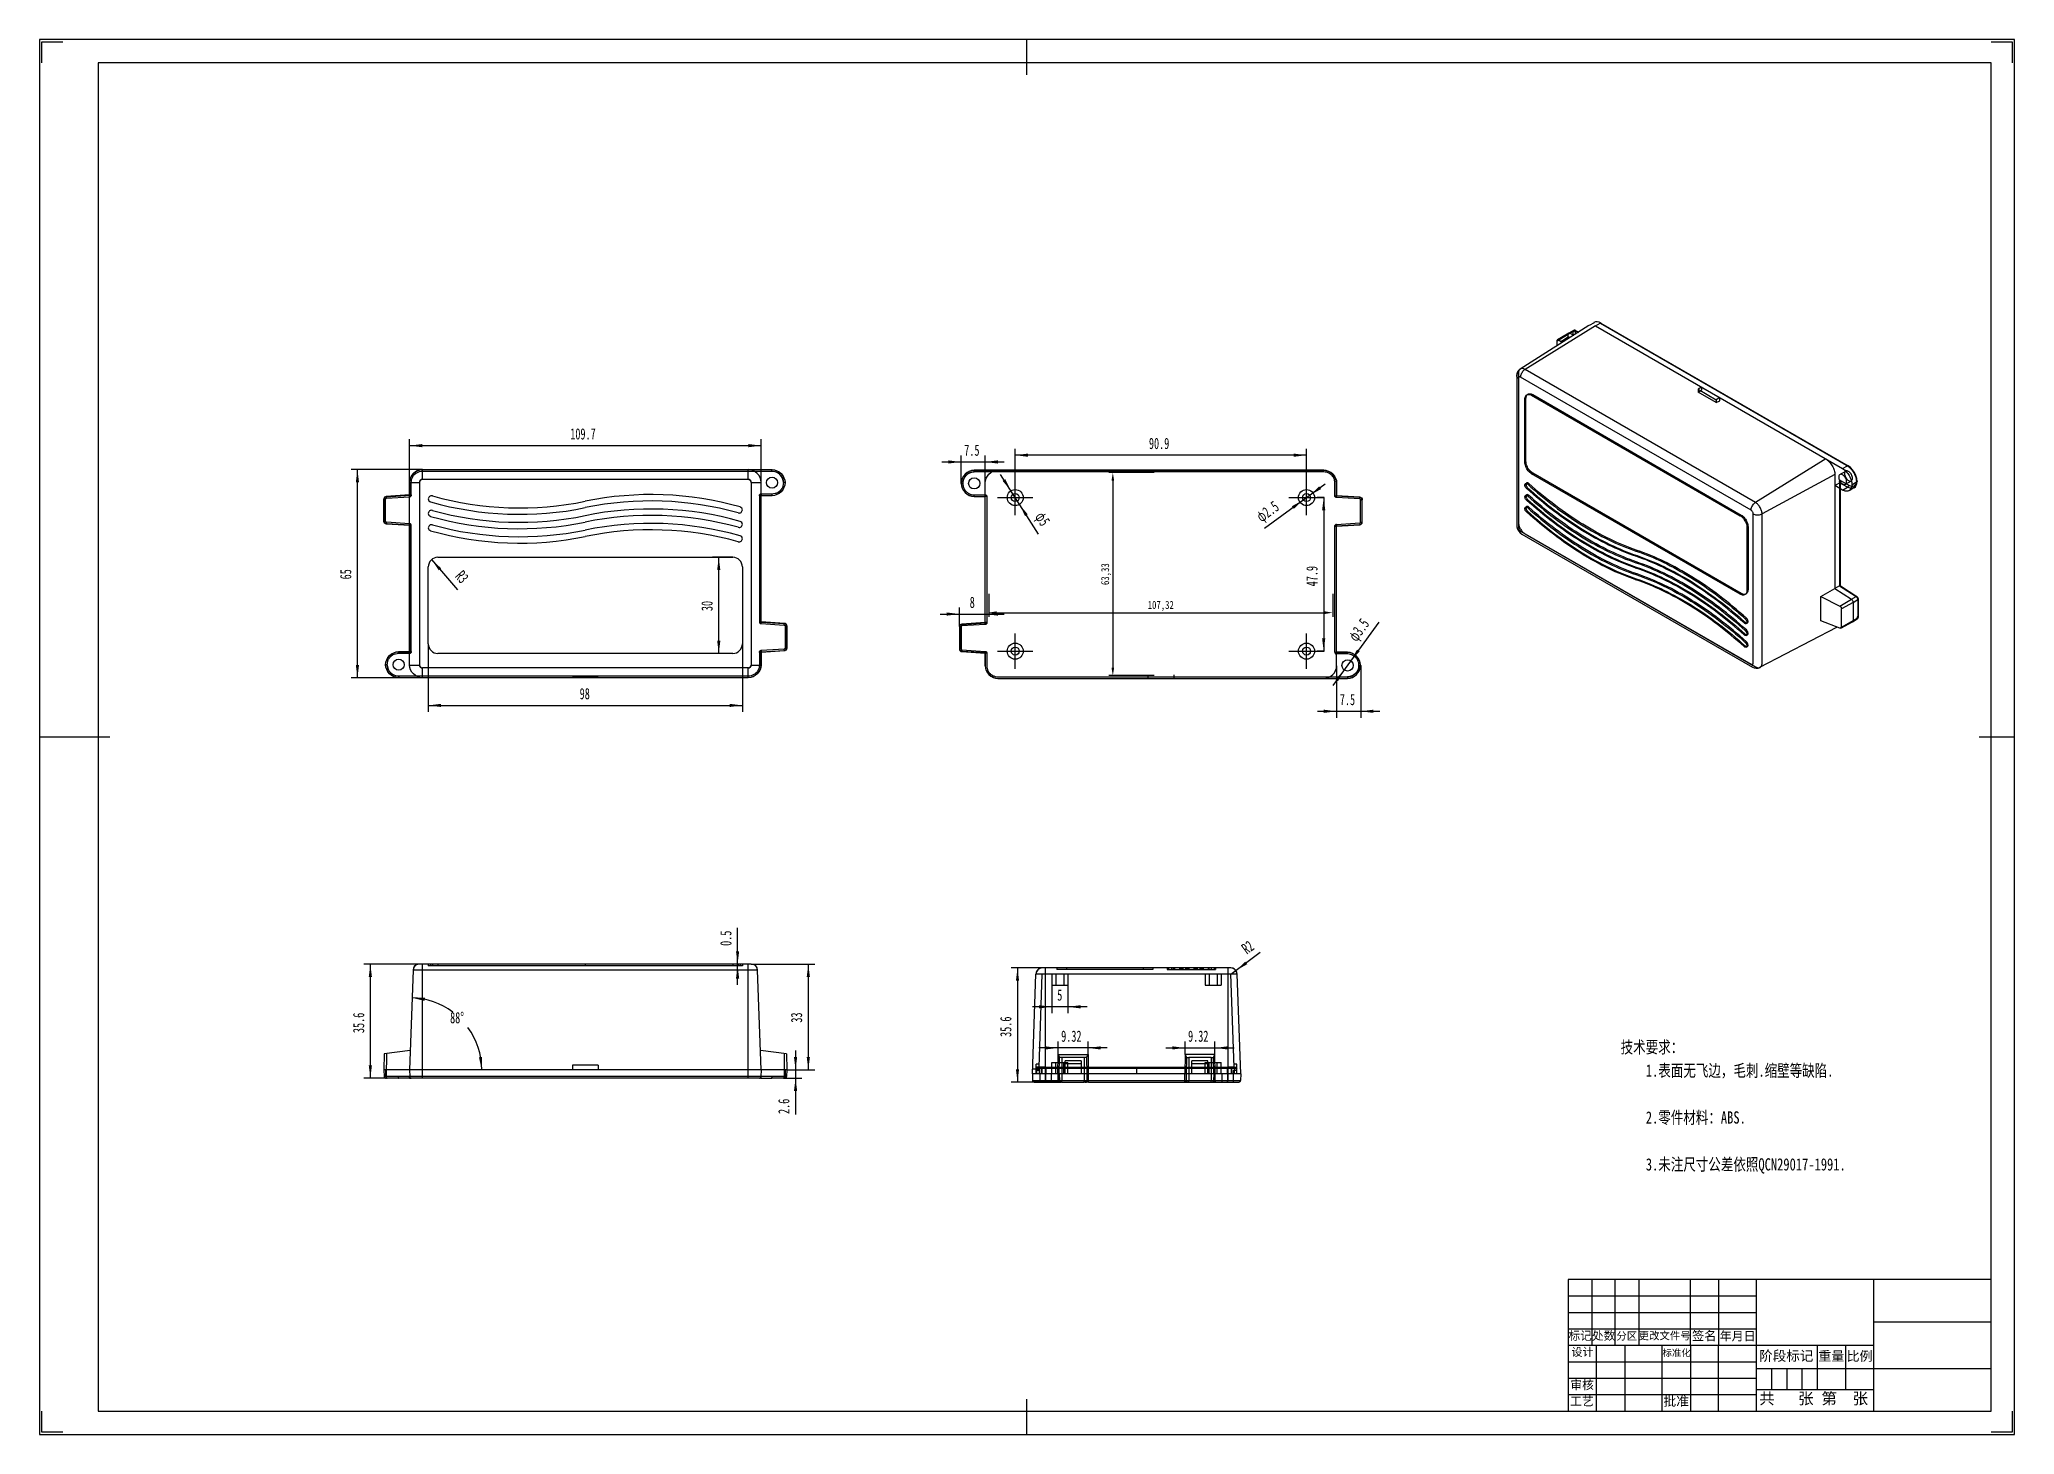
# Model space of a CAD drawing. Header units: millimetres. Extents: x 425 to 1042, y -656 to -221.
import ezdxf

# ---------------------------------------------------------------- set-up
doc = ezdxf.new("R2010")
doc.units = ezdxf.units.MM
doc.linetypes.add('EB_DASHDOT', pattern=[39, 30, -3, 3, -3])
doc.layers.get('0').update_dxf_attribs({"lineweight": 0})
doc.layers.get('Defpoints').update_dxf_attribs({"lineweight": 0})
for name, color, linetype, lineweight in [('CAXA1', 1, 'EB_DASHDOT', 25), ('CAXA4', 3, 'Continuous', 25), ('图框_内框线', 5, 'Continuous', 50), ('图框_外框线', 7, 'Continuous', 0), ('图框_标题栏文字', 6, 'Continuous', 0), ('图框_角线', 5, 'Continuous', 140)]:
    doc.layers.add(name, color=color, linetype=linetype, lineweight=lineweight)
doc.styles.get("Standard").update_dxf_attribs({"font": 'txt', "width": 0.8})
doc.styles.add('UserTxtStyle1', font='simsun.ttc', dxfattribs={"width": 0.75})
doc.styles.add('工程字', font='')
doc.styles.add('标准', font='', dxfattribs={"width": 0.667})
doc.styles.get('工程字').set_extended_font_data('FangSong_GB2312')
doc.styles.get('标准').set_extended_font_data('FangSong_GB2312')
doc.dimstyles.new('ISO-25', dxfattribs={"dimtxt": 2.5, "dimasz": 2.5, "dimexe": 1.25, "dimexo": 0.625, "dimtad": 1, "dimtxsty": 'Standard', "dimcen": 2.5, "dimadec": 0, "dimazin": 0, "dimtfac": 1, "dimtmove": 0, "dimatfit": 3, "dimfxl": 1, "dimarcsym": 0})
doc.dimstyles.new('标准', dxfattribs={"dimtxt": 3.5, "dimasz": 4, "dimexe": 2, "dimexo": 0, "dimtad": 1, "dimdsep": 46, "dimtxsty": '标准', "dimcen": 0, "dimdle": 6, "dimazin": 2, "dimtfac": 1, "dimtdec": 3, "dimtmove": 0, "dimatfit": 3, "dimfxl": 1, "dimtolj": 1, "dimtzin": 0, "dimarcsym": 0})

msp = doc.modelspace()

# ---------------------------------------------------------------- texts
at = {"color": 0, "linetype": 'Continuous', "lineweight": 25, "char_height": 3.81665, "attachment_point": 1, "style": 'UserTxtStyle1'}
for s, insert in [('\\fSimSun|b0|i0|p34;技术要求：', (918.72, -533.249)), ('\\fSimSun|b0|i0|p34;1.表面无飞边，毛刺.缩壁等缺陷.', (926.578, -540.57)), ('\\fSimSun|b0|i0|p34;2.零件材料：ABS.', (926.578, -555.21)), ('\\fSimSun|b0|i0|p34;3.未注尺寸公差依照QCN29017-1991.', (926.578, -569.851))]:
    msp.add_mtext(s, dxfattribs=dict(at, insert=insert))
at = {"layer": '图框_标题栏文字', "color": 0, "linetype": 'Continuous', "lineweight": 25, "attachment_point": 1, "style": '工程字'}
for s, insert, char_height in [('\\fFangSong_GB2312|b0|i0|p34;标记', (902.45, -623.88), 2.66103), ('\\fFangSong_GB2312|b0|i0|p34;处数', (909.8, -623.878), 2.65172), ('\\fFangSong_GB2312|b0|i0|p34;分区', (917.401, -624.112), 2.37468), ('\\fFangSong_GB2312|b0|i0|p34;更改文件号', (924.34, -624.018), 2.38307), ('\\fFangSong_GB2312|b0|i0|p34;签名', (940.988, -623.827), 2.79729), ('\\fFangSong_GB2312|b0|i0|p34;年月日', (949.632, -623.983), 2.73523), ('\\fFangSong_GB2312|b0|i0|p34;设计', (903.375, -629.041), 2.51629), ('\\fFangSong_GB2312|b0|i0|p34;标准化', (931.789, -629.518), 2.0951), ('\\fFangSong_GB2312|b0|i0|p34;阶段标记', (961.93, -629.941), 3.1041), ('\\fFangSong_GB2312|b0|i0|p34;重量', (980.43, -630.062), 2.96108), ('\\fFangSong_GB2312|b0|i0|p34;比例', (989.241, -630.111), 2.9646), ('\\fFangSong_GB2312|b0|i0|p34;审核', (903.026, -639.239), 2.69171), ('\\fFangSong_GB2312|b0|i0|p34;工艺', (902.952, -644.317), 2.69171), ('\\fFangSong_GB2312|b0|i0|p34;批准', (932.059, -644.166), 2.932), ('\\fFangSong_GB2312|b0|i0|p34;共   张 第  张', (961.942, -643.015), 3.56536)]:
    msp.add_mtext(s, dxfattribs=dict(at, insert=insert, char_height=char_height))

# ---------------------------------------------------------------- blocks, each defined once
blk = doc.blocks.new('*C1')
at = {"layer": 'CAXA4', "linetype": 'Continuous', "lineweight": 25}
for points in [[(546.66, -428.55), (550.66, -429.05), (550.66, -428.05)], [(644.66, -428.55), (640.66, -429.05), (640.66, -428.05)]]:
    blk.add_hatch(color=0, dxfattribs=at).paths.add_polyline_path(points, flags=0)
at = {"layer": 'CAXA4', "color": 0, "linetype": 'Continuous', "lineweight": 25}
for p, q in [((546.66, -409.34), (546.66, -430.55)), ((644.66, -409.34), (644.66, -430.55)), ((546.66, -428.55), (644.66, -428.55))]:
    blk.add_line(p, q, dxfattribs=at)
at = {"layer": 'CAXA4', "color": 0, "linetype": 'Continuous', "lineweight": 25, "insert": (593.89, -423.13), "char_height": 3.5, "attachment_point": 1, "style": '标准'}
blk.add_mtext('\\fFangSong_GB2312|b0|i0|p34;98', dxfattribs=at)
blk = doc.blocks.new('*C2')
at = {"layer": 'CAXA4', "linetype": 'Continuous', "lineweight": 25}
for points in [[(637.3, -382.34), (637.8, -386.34), (636.8, -386.34)], [(637.3, -412.34), (637.8, -408.34), (636.8, -408.34)]]:
    blk.add_hatch(color=0, dxfattribs=at).paths.add_polyline_path(points, flags=0)
at = {"layer": 'CAXA4', "color": 0, "linetype": 'Continuous', "lineweight": 25}
for p, q in [((641.66, -382.34), (635.3, -382.34)), ((637.3, -412.34), (637.3, -382.34)), ((641.66, -412.34), (635.3, -412.34))]:
    blk.add_line(p, q, dxfattribs=at)
at = {"layer": 'CAXA4', "color": 0, "linetype": 'Continuous', "lineweight": 25, "insert": (631.88, -399.12), "char_height": 3.5, "attachment_point": 1, "rotation": 90, "style": '标准'}
blk.add_mtext('\\fFangSong_GB2312|b0|i0|p34;30', dxfattribs=at)
blk = doc.blocks.new('*C3')
at = {"layer": 'CAXA4', "linetype": 'Continuous', "lineweight": 25}
blk.add_hatch(color=0, dxfattribs=at).paths.add_polyline_path([(547.7, -383.07), (549.94, -386.42), (550.69, -385.77)], flags=0)
at = {"layer": 'CAXA4', "color": 0, "linetype": 'Continuous', "lineweight": 25}
blk.add_line((547.7, -383.07), (555.81, -392.45), dxfattribs=at)
at = {"layer": 'CAXA4', "color": 0, "linetype": 'Continuous', "lineweight": 25, "insert": (557.47, -386.08), "char_height": 3.5, "attachment_point": 1, "rotation": 310.89299, "style": '标准'}
blk.add_mtext('\\fFangSong_GB2312|b0|i0|p34;R3', dxfattribs=at)
blk = doc.blocks.new('*C4')
at = {"layer": 'CAXA4', "linetype": 'Continuous', "lineweight": 25}
for points in [[(540.81, -347.49), (544.81, -347.99), (544.81, -346.99)], [(650.51, -347.49), (646.51, -347.99), (646.51, -346.99)]]:
    blk.add_hatch(color=0, dxfattribs=at).paths.add_polyline_path(points, flags=0)
at = {"layer": 'CAXA4', "color": 0, "linetype": 'Continuous', "lineweight": 25}
for p, q in [((540.81, -372.39), (540.81, -345.49)), ((540.81, -347.49), (650.51, -347.49)), ((650.51, -402.49), (650.51, -345.49))]:
    blk.add_line(p, q, dxfattribs=at)
at = {"layer": 'CAXA4', "color": 0, "linetype": 'Continuous', "lineweight": 25, "insert": (590.96, -342.07), "char_height": 3.5, "attachment_point": 1, "style": '标准'}
blk.add_mtext('\\fFangSong_GB2312|b0|i0|p34;109.7', dxfattribs=at)
blk = doc.blocks.new('*C5')
at = {"layer": 'CAXA4', "linetype": 'Continuous', "lineweight": 25}
for points in [[(524.55, -354.94), (525.05, -358.94), (524.05, -358.94)], [(524.55, -419.94), (525.05, -415.94), (524.05, -415.94)]]:
    blk.add_hatch(color=0, dxfattribs=at).paths.add_polyline_path(points, flags=0)
at = {"layer": 'CAXA4', "color": 0, "linetype": 'Continuous', "lineweight": 25}
for p, q in [((544.81, -354.94), (522.55, -354.94)), ((524.55, -419.94), (524.55, -354.94)), ((537.41, -419.94), (522.55, -419.94))]:
    blk.add_line(p, q, dxfattribs=at)
at = {"layer": 'CAXA4', "color": 0, "linetype": 'Continuous', "lineweight": 25, "insert": (519.13, -389.22), "char_height": 3.5, "attachment_point": 1, "rotation": 90, "style": '标准'}
blk.add_mtext('\\fFangSong_GB2312|b0|i0|p34;65', dxfattribs=at)
blk = doc.blocks.new('*C6')
at = {"layer": 'CAXA4', "linetype": 'Continuous', "lineweight": 25}
for points in [[(729.8, -350.47), (733.8, -349.97), (733.8, -350.97)], [(820.7, -350.47), (816.7, -349.97), (816.7, -350.97)]]:
    blk.add_hatch(color=0, dxfattribs=at).paths.add_polyline_path(points, flags=0)
at = {"layer": 'CAXA4', "color": 0, "linetype": 'Continuous', "lineweight": 25}
for p, q in [((729.8, -358.22), (729.8, -348.47)), ((820.7, -350.47), (729.8, -350.47)), ((820.7, -358.22), (820.7, -348.47))]:
    blk.add_line(p, q, dxfattribs=at)
at = {"layer": 'CAXA4', "color": 0, "linetype": 'Continuous', "lineweight": 25, "insert": (771.53, -345.05), "char_height": 3.5, "attachment_point": 1, "style": '标准'}
blk.add_mtext('\\fFangSong_GB2312|b0|i0|p34;90.9', dxfattribs=at)
blk = doc.blocks.new('*C7')
at = {"layer": 'CAXA4', "linetype": 'Continuous', "lineweight": 25}
for points in [[(826.06, -363.72), (825.56, -367.72), (826.56, -367.72)], [(826.06, -411.62), (825.56, -407.62), (826.56, -407.62)]]:
    blk.add_hatch(color=0, dxfattribs=at).paths.add_polyline_path(points, flags=0)
at = {"layer": 'CAXA4', "color": 0, "linetype": 'Continuous', "lineweight": 25}
for p, q in [((826.2, -363.72), (824.06, -363.72)), ((826.06, -363.72), (826.06, -411.62)), ((826.2, -411.62), (824.06, -411.62))]:
    blk.add_line(p, q, dxfattribs=at)
at = {"layer": 'CAXA4', "color": 0, "linetype": 'Continuous', "lineweight": 25, "insert": (820.64, -391.39), "char_height": 3.5, "attachment_point": 1, "rotation": 90, "style": '标准'}
blk.add_mtext('\\fFangSong_GB2312|b0|i0|p34;47.9', dxfattribs=at)
blk = doc.blocks.new('*C8')
at = {"layer": 'CAXA4', "linetype": 'Continuous', "lineweight": 25}
for points in [[(728.46, -361.61), (726.73, -357.96), (725.89, -358.5)], [(731.14, -365.83), (733.71, -368.93), (732.87, -369.47)]]:
    blk.add_hatch(color=0, dxfattribs=at).paths.add_polyline_path(points, flags=0)
at = {"layer": 'CAXA4', "color": 0, "linetype": 'Continuous', "lineweight": 25}
blk.add_line((737.04, -375.11), (725.24, -356.54), dxfattribs=at)
at = {"layer": 'CAXA4', "color": 0, "linetype": 'Continuous', "lineweight": 25, "insert": (738.76, -367.71), "char_height": 3.5, "attachment_point": 1, "rotation": 302.46015, "style": '标准'}
blk.add_mtext('\\fFangSong_GB2312|b0|i0|p34;φ5', dxfattribs=at)
blk = doc.blocks.new('*C9')
at = {"layer": 'CAXA4', "linetype": 'Continuous', "lineweight": 25}
for points in [[(821.71, -362.98), (825.24, -361.04), (824.66, -360.23)], [(819.69, -364.45), (816.74, -367.2), (816.15, -366.39)]]:
    blk.add_hatch(color=0, dxfattribs=at).paths.add_polyline_path(points, flags=0)
at = {"layer": 'CAXA4', "color": 0, "linetype": 'Continuous', "lineweight": 25}
blk.add_line((807.62, -373.19), (826.57, -359.46), dxfattribs=at)
at = {"layer": 'CAXA4', "color": 0, "linetype": 'Continuous', "lineweight": 25, "insert": (804.59, -368.7), "char_height": 3.5, "attachment_point": 1, "rotation": 35.91924, "style": '标准'}
blk.add_mtext('\\fFangSong_GB2312|b0|i0|p34;φ2.5', dxfattribs=at)
blk = doc.blocks.new('*C10')
at = {"layer": 'CAXA4', "linetype": 'Continuous', "lineweight": 25}
for points in [[(834.53, -414.65), (836.47, -411.12), (837.28, -411.7)], [(832.47, -417.48), (829.72, -420.43), (830.53, -421.02)]]:
    blk.add_hatch(color=0, dxfattribs=at).paths.add_polyline_path(points, flags=0)
at = {"layer": 'CAXA4', "color": 0, "linetype": 'Continuous', "lineweight": 25}
blk.add_line((843.27, -402.59), (828.95, -422.34), dxfattribs=at)
at = {"layer": 'CAXA4', "color": 0, "linetype": 'Continuous', "lineweight": 25, "insert": (833.47, -406.87), "char_height": 3.5, "attachment_point": 1, "rotation": 54.07485, "style": '标准'}
blk.add_mtext('\\fFangSong_GB2312|b0|i0|p34;φ3.5', dxfattribs=at)
blk = doc.blocks.new('*C11')
at = {"layer": 'CAXA4', "linetype": 'Continuous', "lineweight": 25}
for points in [[(665.24, -509.27), (664.74, -513.27), (665.74, -513.27)], [(665.24, -542.27), (664.74, -538.27), (665.74, -538.27)]]:
    blk.add_hatch(color=0, dxfattribs=at).paths.add_polyline_path(points, flags=0)
at = {"layer": 'CAXA4', "color": 0, "linetype": 'Continuous', "lineweight": 25}
for p, q in [((647.43, -509.27), (667.24, -509.27)), ((665.24, -509.27), (665.24, -542.27)), ((658.51, -542.27), (667.24, -542.27))]:
    blk.add_line(p, q, dxfattribs=at)
at = {"layer": 'CAXA4', "color": 0, "linetype": 'Continuous', "lineweight": 25, "insert": (659.82, -527.54), "char_height": 3.5, "attachment_point": 1, "rotation": 90, "style": '标准'}
blk.add_mtext('\\fFangSong_GB2312|b0|i0|p34;33', dxfattribs=at)
blk = doc.blocks.new('*C12')
at = {"layer": 'CAXA4', "linetype": 'Continuous', "lineweight": 25}
for points in [[(528.58, -509.27), (529.08, -513.27), (528.08, -513.27)], [(528.58, -544.87), (529.08, -540.87), (528.08, -540.87)]]:
    blk.add_hatch(color=0, dxfattribs=at).paths.add_polyline_path(points, flags=0)
at = {"layer": 'CAXA4', "color": 0, "linetype": 'Continuous', "lineweight": 25}
for p, q in [((543.89, -509.27), (526.58, -509.27)), ((528.58, -544.87), (528.58, -509.27)), ((541.35, -544.87), (526.58, -544.87))]:
    blk.add_line(p, q, dxfattribs=at)
at = {"layer": 'CAXA4', "color": 0, "linetype": 'Continuous', "lineweight": 25, "insert": (523.16, -530.79), "char_height": 3.5, "attachment_point": 1, "rotation": 90, "style": '标准'}
blk.add_mtext('\\fFangSong_GB2312|b0|i0|p34;35.6', dxfattribs=at)
blk = doc.blocks.new('*C13')
at = {"layer": 'CAXA4', "linetype": 'Continuous', "lineweight": 25}
for points in [[(661.26, -542.27), (660.76, -538.27), (661.76, -538.27)], [(661.26, -544.87), (660.76, -548.87), (661.76, -548.87)]]:
    blk.add_hatch(color=0, dxfattribs=at).paths.add_polyline_path(points, flags=0)
at = {"layer": 'CAXA4', "color": 0, "linetype": 'Continuous', "lineweight": 25}
for p, q in [((658.51, -542.27), (663.26, -542.27)), ((661.26, -536.27), (661.26, -556.21)), ((657.47, -544.87), (663.26, -544.87))]:
    blk.add_line(p, q, dxfattribs=at)
at = {"layer": 'CAXA4', "color": 0, "linetype": 'Continuous', "lineweight": 25, "insert": (655.84, -556.04), "char_height": 3.5, "attachment_point": 1, "rotation": 90, "style": '标准'}
blk.add_mtext('\\fFangSong_GB2312|b0|i0|p34;2.6', dxfattribs=at)
blk = doc.blocks.new('*C14')
at = {"layer": 'CAXA4', "linetype": 'Continuous', "lineweight": 25}
for points in [[(643.17, -509.27), (643.67, -505.27), (642.67, -505.27)], [(643.17, -509.77), (643.67, -513.77), (642.67, -513.77)]]:
    blk.add_hatch(color=0, dxfattribs=at).paths.add_polyline_path(points, flags=0)
at = {"layer": 'CAXA4', "color": 0, "linetype": 'Continuous', "lineweight": 25}
for p, q in [((643.17, -515.77), (643.17, -497.92)), ((647.43, -509.27), (641.17, -509.27)), ((644.66, -509.77), (641.17, -509.77))]:
    blk.add_line(p, q, dxfattribs=at)
at = {"layer": 'CAXA4', "color": 0, "linetype": 'Continuous', "lineweight": 25, "insert": (637.75, -503.59), "char_height": 3.5, "attachment_point": 1, "rotation": 90, "style": '标准'}
blk.add_mtext('\\fFangSong_GB2312|b0|i0|p34;0.5', dxfattribs=at)
blk = doc.blocks.new('*C15')
at = {"layer": 'CAXA4', "linetype": 'Continuous', "lineweight": 25}
for points in [[(541.6, -519.76), (545.67, -519.77), (545.46, -520.75)], [(563.33, -542.27), (563.46, -538.2), (562.48, -538.38)]]:
    blk.add_hatch(color=0, dxfattribs=at).paths.add_polyline_path(points, flags=0)
at = {"layer": 'CAXA4', "color": 0, "linetype": 'Continuous', "lineweight": 25}
for start, end in [(53.23949, 88), (0, 36.02744)]:
    blk.add_arc((540.81, -542.27), 22.51, start, end, dxfattribs=at)
at = {"layer": 'CAXA4', "color": 0, "linetype": 'Continuous', "lineweight": 25, "insert": (553.46, -524.23), "char_height": 3.5, "attachment_point": 1, "style": '标准'}
blk.add_mtext('\\fFangSong_GB2312|b0|i0|p34;88{%%D}', dxfattribs=at)
blk = doc.blocks.new('*C16')
at = {"layer": 'CAXA4', "linetype": 'Continuous', "lineweight": 25}
for points in [[(782.8, -535.42), (778.8, -535.92), (778.8, -534.92)], [(792.12, -535.42), (796.12, -535.92), (796.12, -534.92)]]:
    blk.add_hatch(color=0, dxfattribs=at).paths.add_polyline_path(points, flags=0)
at = {"layer": 'CAXA4', "color": 0, "linetype": 'Continuous', "lineweight": 25}
for p, q in [((776.8, -535.42), (798.12, -535.42)), ((782.8, -537.47), (782.8, -533.42)), ((792.12, -537.47), (792.12, -533.42))]:
    blk.add_line(p, q, dxfattribs=at)
at = {"layer": 'CAXA4', "color": 0, "linetype": 'Continuous', "lineweight": 25, "insert": (783.74, -530), "char_height": 3.5, "attachment_point": 1, "style": '标准'}
blk.add_mtext('\\fFangSong_GB2312|b0|i0|p34;9.32', dxfattribs=at)
blk = doc.blocks.new('*C17')
at = {"layer": 'CAXA4', "linetype": 'Continuous', "lineweight": 25}
for points in [[(743.2, -535.42), (739.2, -534.92), (739.2, -535.92)], [(752.52, -535.42), (756.52, -534.92), (756.52, -535.92)]]:
    blk.add_hatch(color=0, dxfattribs=at).paths.add_polyline_path(points, flags=0)
at = {"layer": 'CAXA4', "color": 0, "linetype": 'Continuous', "lineweight": 25}
for p, q in [((758.52, -535.42), (737.2, -535.42)), ((743.2, -537.47), (743.2, -533.42)), ((752.52, -537.47), (752.52, -533.42))]:
    blk.add_line(p, q, dxfattribs=at)
at = {"layer": 'CAXA4', "color": 0, "linetype": 'Continuous', "lineweight": 25, "insert": (744.14, -530), "char_height": 3.5, "attachment_point": 1, "style": '标准'}
blk.add_mtext('\\fFangSong_GB2312|b0|i0|p34;9.32', dxfattribs=at)
blk = doc.blocks.new('*C18')
at = {"layer": 'CAXA4', "linetype": 'Continuous', "lineweight": 25}
for points in [[(730.52, -510.47), (730.02, -514.47), (731.02, -514.47)], [(730.52, -546.07), (730.02, -542.07), (731.02, -542.07)]]:
    blk.add_hatch(color=0, dxfattribs=at).paths.add_polyline_path(points, flags=0)
at = {"layer": 'CAXA4', "color": 0, "linetype": 'Continuous', "lineweight": 25}
for p, q in [((738.24, -510.47), (728.52, -510.47)), ((730.52, -510.47), (730.52, -546.07)), ((743.65, -546.07), (728.52, -546.07))]:
    blk.add_line(p, q, dxfattribs=at)
at = {"layer": 'CAXA4', "color": 0, "linetype": 'Continuous', "lineweight": 25, "insert": (725.1, -531.99), "char_height": 3.5, "attachment_point": 1, "rotation": 90, "style": '标准'}
blk.add_mtext('\\fFangSong_GB2312|b0|i0|p34;35.6', dxfattribs=at)
blk = doc.blocks.new('*C19')
at = {"layer": 'CAXA4', "linetype": 'Continuous', "lineweight": 25}
blk.add_hatch(color=0, dxfattribs=at).paths.add_polyline_path([(798.68, -511.28), (801.6, -508.5), (802.2, -509.3)], flags=0)
at = {"layer": 'CAXA4', "color": 0, "linetype": 'Continuous', "lineweight": 25}
blk.add_line((806.24, -505.69), (797.08, -512.47), dxfattribs=at)
at = {"layer": 'CAXA4', "color": 0, "linetype": 'Continuous', "lineweight": 25, "insert": (800.02, -503.55), "char_height": 3.5, "attachment_point": 1, "rotation": 36.47516, "style": '标准'}
blk.add_mtext('\\fFangSong_GB2312|b0|i0|p34;R2', dxfattribs=at)
blk = doc.blocks.new('*C20')
at = {"layer": 'CAXA4', "linetype": 'Continuous', "lineweight": 25}
for points in [[(741.21, -522.59), (737.21, -522.09), (737.21, -523.09)], [(746.21, -522.59), (750.21, -522.09), (750.21, -523.09)]]:
    blk.add_hatch(color=0, dxfattribs=at).paths.add_polyline_path(points, flags=0)
at = {"layer": 'CAXA4', "color": 0, "linetype": 'Continuous', "lineweight": 25}
for p, q in [((741.21, -515.87), (741.21, -524.59)), ((746.21, -515.87), (746.21, -524.59)), ((752.21, -522.59), (735.21, -522.59))]:
    blk.add_line(p, q, dxfattribs=at)
at = {"layer": 'CAXA4', "color": 0, "linetype": 'Continuous', "lineweight": 25, "insert": (742.91, -517.17), "char_height": 3.5, "attachment_point": 1, "style": '标准'}
blk.add_mtext('\\fFangSong_GB2312|b0|i0|p34;5', dxfattribs=at)
blk = doc.blocks.new('*C21')
at = {"layer": 'CAXA4', "linetype": 'Continuous', "lineweight": 25}
for points in [[(712.4, -400.04), (708.4, -400.54), (708.4, -399.54)], [(720.4, -400.04), (724.4, -400.54), (724.4, -399.54)]]:
    blk.add_hatch(color=0, dxfattribs=at).paths.add_polyline_path(points, flags=0)
at = {"layer": 'CAXA4', "color": 0, "linetype": 'Continuous', "lineweight": 25}
for p, q in [((706.4, -400.04), (726.4, -400.04)), ((712.4, -403.97), (712.4, -398.04)), ((720.4, -402.72), (720.4, -398.04))]:
    blk.add_line(p, q, dxfattribs=at)
at = {"layer": 'CAXA4', "color": 0, "linetype": 'Continuous', "lineweight": 25, "insert": (715.6, -394.62), "char_height": 3.5, "attachment_point": 1, "style": '标准'}
blk.add_mtext('\\fFangSong_GB2312|b0|i0|p34;8', dxfattribs=at)
blk = doc.blocks.new('*C22')
at = {"layer": 'CAXA4', "linetype": 'Continuous', "lineweight": 25}
for points in [[(712.9, -352.58), (708.9, -353.08), (708.9, -352.08)], [(720.4, -352.58), (724.4, -353.08), (724.4, -352.08)]]:
    blk.add_hatch(color=0, dxfattribs=at).paths.add_polyline_path(points, flags=0)
at = {"layer": 'CAXA4', "color": 0, "linetype": 'Continuous', "lineweight": 25}
for p, q in [((712.9, -359.27), (712.9, -350.58)), ((720.4, -359.17), (720.4, -350.58)), ((706.9, -352.58), (726.4, -352.58))]:
    blk.add_line(p, q, dxfattribs=at)
at = {"layer": 'CAXA4', "color": 0, "linetype": 'Continuous', "lineweight": 25, "insert": (713.9, -347.16), "char_height": 3.5, "attachment_point": 1, "style": '标准'}
blk.add_mtext('\\fFangSong_GB2312|b0|i0|p34;7.5', dxfattribs=at)
blk = doc.blocks.new('*C23')
at = {"layer": 'CAXA4', "linetype": 'Continuous', "lineweight": 25}
for points in [[(830.1, -430.38), (826.1, -430.88), (826.1, -429.88)], [(837.6, -430.38), (841.6, -430.88), (841.6, -429.88)]]:
    blk.add_hatch(color=0, dxfattribs=at).paths.add_polyline_path(points, flags=0)
at = {"layer": 'CAXA4', "color": 0, "linetype": 'Continuous', "lineweight": 25}
for p, q in [((830.1, -416.17), (830.1, -432.38)), ((837.6, -416.07), (837.6, -432.38)), ((824.1, -430.38), (843.6, -430.38))]:
    blk.add_line(p, q, dxfattribs=at)
at = {"layer": 'CAXA4', "color": 0, "linetype": 'Continuous', "lineweight": 25, "insert": (831.1, -424.96), "char_height": 3.5, "attachment_point": 1, "style": '标准'}
blk.add_mtext('\\fFangSong_GB2312|b0|i0|p34;7.5', dxfattribs=at)
blk = doc.blocks.new('*D24')
at = {"color": 0, "lineweight": -2}
for p, q in [((721.56, -393.78), (721.56, -400.86)), ((828.88, -393.78), (828.88, -400.86)), ((724.06, -399.61), (826.38, -399.61))]:
    blk.add_line(p, q, dxfattribs=at)
at = {"color": 0}
for points in [[(724.06, -399.19), (724.06, -400.02), (721.56, -399.61)], [(826.38, -400.02), (826.38, -399.19), (828.88, -399.61)]]:
    blk.add_solid(points, dxfattribs=at)
at = {"layer": 'Defpoints', "color": 0}
for p in [(721.56, -393.16), (828.88, -393.16), (828.88, -399.61)]:
    blk.add_point(p, dxfattribs=at)
at = {"color": 0, "insert": (775.22, -397.52), "char_height": 2.5, "attachment_point": 5}
blk.add_mtext('107,32', dxfattribs=at)
blk = doc.blocks.new('*D25')
at = {"color": 0, "lineweight": -2}
for p, q in [((773.13, -355.92), (759.01, -355.92)), ((760.26, -358.42), (760.26, -416.75)), ((773.13, -419.25), (759.01, -419.25))]:
    blk.add_line(p, q, dxfattribs=at)
at = {"color": 0}
for points in [[(760.68, -358.42), (759.85, -358.42), (760.26, -355.92)], [(759.85, -416.75), (760.68, -416.75), (760.26, -419.25)]]:
    blk.add_solid(points, dxfattribs=at)
at = {"layer": 'Defpoints', "color": 0}
for p in [(773.75, -355.92), (760.26, -419.25), (773.75, -419.25)]:
    blk.add_point(p, dxfattribs=at)
at = {"color": 0, "insert": (758.17, -387.59), "char_height": 2.5, "attachment_point": 5, "rotation": 90}
blk.add_mtext('63,33', dxfattribs=at)

# ---------------------------------------------------------------- dimensions: what is measured, and where the dimension line sits
dim = msp.add_linear_dim(base=(760.2634, -419.2528), p1=(773.7514, -355.9181), p2=(773.7521, -419.2528), angle=90, dimstyle='ISO-25')
dim.commit()
dim.dimension.update_dxf_attribs({"geometry": '*D25', "text_midpoint": (758.1722, -387.5854)})
dim = msp.add_linear_dim(base=(828.876, -399.607), p1=(721.559, -393.157), p2=(828.876, -393.157), dimstyle='ISO-25')
dim.commit()
dim.dimension.update_dxf_attribs({"geometry": '*D24', "text_midpoint": (775.217, -397.516)})
at = {"layer": 'CAXA4'}
for base, p1, p2, angle, text, picture, middle in [((595.661, -347.491), (540.811, -372.391), (650.511, -402.491), 180, '\\fFangSong_GB2312;109.7', '*C4', (595.661, -344.468)), ((775.249, -350.469), (820.699, -358.217), (729.799, -358.217), 180, '\\fFangSong_GB2312;90.9', '*C6', (775.249, -347.446)), ((716.649, -352.58), (712.899, -359.267), (720.399, -359.167), 180, '\\fFangSong_GB2312;7.5', '*C22', (716.649, -349.557)), ((524.546, -387.441), (537.411, -419.941), (544.811, -354.941), 270, '\\fFangSong_GB2312;65', '*C5', (521.524, -387.441)), ((826.059, -387.667), (826.199, -363.717), (826.199, -411.617), 90, '\\fFangSong_GB2312;47.9', '*C7', (823.036, -387.667)), ((637.303, -397.341), (641.661, -412.341), (641.661, -382.341), 270, '\\fFangSong_GB2312;30', '*C2', (634.281, -397.341)), ((595.661, -428.548), (546.661, -409.341), (644.661, -409.341), 180, '\\fFangSong_GB2312;98', '*C1', (595.661, -425.526)), ((833.849, -430.383), (830.099, -416.167), (837.599, -416.067), 180, '\\fFangSong_GB2312;7.5', '*C23', (833.849, -427.36)), ((643.169, -500.842), (644.66, -509.766), (647.428, -509.266), 270, '\\fFangSong_GB2312;0.5', '*C14', (640.146, -500.842)), ((528.578, -527.066), (541.348, -544.866), (543.895, -509.266), 270, '\\fFangSong_GB2312;35.6', '*C12', (525.555, -527.066)), ((665.24, -525.766), (647.428, -509.266), (658.511, -542.266), 270, '\\fFangSong_GB2312;33', '*C11', (662.217, -525.766)), ((730.518, -528.269), (738.243, -510.469), (743.646, -546.069), 270, '\\fFangSong_GB2312;35.6', '*C18', (727.496, -528.269)), ((661.263, -553.29), (658.511, -542.266), (657.475, -544.866), 270, '\\fFangSong_GB2312;2.6', '*C13', (658.24, -553.29))]:
    dim = msp.add_linear_dim(base=base, p1=p1, p2=p2, angle=angle, text=text, dimstyle='标准', dxfattribs=at)
    dim.commit()
    dim.dimension.update_dxf_attribs({"geometry": picture, "text_midpoint": middle})
for p1, p2, text, picture, middle in [((728.458, -361.608), (731.141, -365.826), '\\fFangSong_GB2312;φ5', '*C8', (738.119, -371.164)), ((821.712, -362.984), (819.687, -364.45), '\\fFangSong_GB2312;φ2.5', '*C9', (809.655, -367.985)), ((832.473, -417.484), (834.526, -414.65), '\\fFangSong_GB2312;φ3.5', '*C10', (838.062, -404.618))]:
    dim = msp.add_diameter_dim_2p(p1=p1, p2=p2, text=text, dimstyle='标准', dxfattribs=at)
    dim.commit()
    dim.dimension.update_dxf_attribs({"geometry": picture, "text_midpoint": middle})
for center, mpoint, text, picture, middle in [((549.661, -385.341), (547.697, -383.073), '\\fFangSong_GB2312;R3', '*C3', (556.823, -388.994)), ((797.075, -512.469), (798.684, -511.28), '\\fFangSong_GB2312;R2', '*C19', (802.877, -504.421))]:
    dim = msp.add_radius_dim(center=center, mpoint=mpoint, text=text, dimstyle='标准', dxfattribs=at)
    dim.commit()
    dim.dimension.update_dxf_attribs({"geometry": picture, "text_midpoint": middle})
for base, p1, p2, text, picture, middle in [((716.399, -400.038), (712.399, -403.969), (720.399, -402.717), '\\fFangSong_GB2312;8', '*C21', (716.399, -397.015)), ((743.709, -522.592), (746.209, -515.869), (741.209, -515.869), '\\fFangSong_GB2312;5', '*C20', (743.709, -519.569)), ((747.859, -535.417), (752.517, -537.469), (743.201, -537.469), '\\fFangSong_GB2312;9.32', '*C17', (747.859, -532.395)), ((787.459, -535.417), (782.801, -537.469), (792.117, -537.469), '\\fFangSong_GB2312;9.32', '*C16', (787.459, -532.395))]:
    dim = msp.add_linear_dim(base=base, p1=p1, p2=p2, text=text, dimstyle='标准', dxfattribs=at)
    dim.commit()
    dim.dimension.update_dxf_attribs({"geometry": picture, "text_midpoint": middle})
dim = msp.add_angular_dim_2l(base=(557.007, -526.626), line1=((541.896, -511.196), (540.811, -542.266)), line2=((658.511, -542.266), (532.811, -542.266)), text='\\fFangSong_GB2312;88{%%D}', dimstyle='标准', dxfattribs=at)
dim.commit()
dim.dimension.update_dxf_attribs({"geometry": '*C15', "text_midpoint": (557.007, -526.626)})

# ---------------------------------------------------------------- linework, layer by layer
at = {"color": 0, "linetype": 'Continuous', "lineweight": 25}
for p, q in [((908.833, -310.015), (887.412, -323.615)), ((910.855, -310.128), (888.886, -323.698)), ((898.889, -314.823), (902.37, -312.742)), ((902.537, -312.387), (899.019, -314.518)), ((902.9, -312.396), (899.304, -314.55)), ((900.216, -314.845), (902.37, -313.557)), ((902.37, -312.742), (903.887, -311.896)), ((902.37, -314.118), (902.37, -312.742)), ((902.832, -313.824), (902.37, -313.557)), ((904.059, -311.556), (902.55, -312.386)), ((902.9, -312.396), (904.393, -311.566)), ((902.9, -312.396), (904.115, -313.01)), ((903.887, -313.155), (903.887, -311.896)), ((904.393, -311.566), (905.504, -312.128)), ((904.588, -311.91), (904.601, -311.83)), ((904.588, -312.71), (904.588, -311.9)), ((904.601, -311.83), (904.638, -311.781)), ((904.634, -311.544), (905.631, -312.047)), ((904.638, -311.781), (904.696, -311.768)), ((904.696, -311.768), (904.762, -311.786)), ((904.762, -311.786), (905.475, -312.146)), ((910.436, -309.163), (908.927, -309.993)), ((910.855, -310.128), (912.346, -309.297)), ((910.855, -310.128), (988.001, -354.667)), ((912.346, -309.297), (989.839, -354.044)), ((912.59, -309.276), (989.736, -353.815)), ((898.889, -316.328), (898.889, -314.823)), ((900.475, -315.321), (899.304, -314.55)), ((900.216, -315.485), (900.216, -314.845)), ((900.744, -315.15), (900.216, -314.845)), ((886.287, -325.675), (886.287, -372.216)), ((886.824, -324.888), (886.824, -371.429)), ((886.873, -326.492), (886.873, -373.033)), ((959.434, -367.636), (887.521, -326.118)), ((960.799, -365.216), (888.886, -323.698)), ((889.45, -331.637), (889.804, -331.433)), ((890.95, -331.785), (891.304, -331.581)), ((890.95, -331.785), (956.004, -369.343)), ((891.304, -331.581), (956.358, -369.139)), ((943.983, -329.254), (942.923, -329.909)), ((942.923, -329.909), (942.923, -330.805)), ((942.923, -329.909), (948.579, -333.175)), ((942.923, -330.805), (943.983, -330.193)), ((948.579, -334.071), (942.923, -330.805)), ((943.983, -329.254), (943.983, -330.193)), ((949.64, -332.52), (948.579, -333.175)), ((949.64, -333.459), (949.64, -332.52)), ((888.829, -333.01), (889.182, -332.806)), ((888.829, -352.606), (888.829, -333.01)), ((889.182, -352.402), (889.182, -332.806)), ((948.579, -333.175), (948.579, -334.071)), ((948.579, -334.071), (949.64, -333.459)), ((544.811, -358.028), (544.811, -354.941)), ((544.811, -354.941), (653.911, -354.941)), ((544.811, -354.978), (653.911, -354.978)), ((544.811, -355.478), (653.911, -355.478)), ((646.511, -358.028), (646.511, -354.941)), ((653.911, -354.941), (653.911, -354.978)), ((716.999, -355.167), (716.999, -355.204)), ((826.099, -355.167), (716.999, -355.167)), ((826.099, -355.204), (716.999, -355.204)), ((826.099, -355.704), (716.999, -355.704)), ((888.829, -352.606), (889.182, -352.402)), ((890.95, -356.28), (891.304, -356.076)), ((956.004, -393.839), (890.95, -356.28)), ((956.358, -393.634), (891.304, -356.076)), ((982.768, -351.646), (960.799, -365.216)), ((985.597, -356.545), (962.86, -368.786)), ((985.597, -356.545), (985.597, -392.104)), ((987.126, -356.499), (988.964, -355.438)), ((988.001, -354.667), (989.492, -353.836)), ((540.811, -362.891), (533.561, -363.344)), ((533.595, -363.88), (533.561, -363.344)), ((533.564, -363.381), (540.848, -362.926)), ((533.567, -363.433), (541.021, -362.983)), ((533.595, -363.88), (540.829, -363.428)), ((540.829, -363.428), (540.798, -362.929)), ((540.811, -358.941), (540.811, -362.891)), ((540.811, -358.941), (543.895, -358.941)), ((541.212, -363.268), (540.811, -362.891)), ((540.811, -362.891), (541.021, -362.983)), ((540.829, -363.428), (541.038, -363.388)), ((540.848, -362.926), (540.848, -358.941)), ((541.348, -362.876), (540.848, -362.876)), ((541.321, -363.086), (541.348, -362.876)), ((541.348, -362.876), (541.348, -358.941)), ((543.898, -358.941), (543.898, -415.941)), ((646.511, -358.028), (544.811, -358.028)), ((647.424, -358.941), (647.424, -415.941)), ((647.427, -358.941), (650.511, -358.941)), ((650.004, -362.936), (649.975, -363.154)), ((649.975, -363.154), (650.474, -363.154)), ((649.975, -363.154), (649.975, -402.476)), ((650.121, -362.751), (650.511, -363.141)), ((650.524, -362.604), (650.306, -362.634)), ((653.911, -363.104), (650.474, -363.104)), ((650.474, -402.526), (650.474, -363.104)), ((650.511, -402.491), (650.511, -358.941)), ((653.911, -363.141), (650.511, -363.141)), ((653.911, -362.604), (650.524, -362.604)), ((650.524, -362.604), (650.524, -363.104)), ((653.911, -362.605), (653.898, -362.605)), ((653.911, -363.141), (653.911, -362.605)), ((657.475, -359.028), (657.974, -359.041)), ((657.974, -359.041), (657.954, -359.042)), ((658.011, -359.041), (657.974, -359.041)), ((712.899, -359.267), (712.936, -359.267)), ((713.436, -359.254), (712.936, -359.267)), ((712.936, -359.267), (712.956, -359.267)), ((716.999, -363.367), (716.999, -362.83)), ((716.999, -362.83), (720.386, -362.83)), ((716.999, -362.831), (717.012, -362.83)), ((716.999, -363.33), (720.436, -363.33)), ((716.999, -363.367), (720.399, -363.367)), ((720.386, -362.83), (720.386, -363.33)), ((720.386, -362.83), (720.604, -362.86)), ((720.399, -402.717), (720.399, -359.167)), ((720.399, -363.367), (720.79, -362.977)), ((720.436, -402.752), (720.436, -363.33)), ((720.936, -363.38), (720.436, -363.38)), ((720.907, -363.162), (720.936, -363.38)), ((720.936, -363.38), (720.936, -402.702)), ((829.563, -363.102), (829.563, -359.167)), ((829.563, -363.102), (830.063, -363.102)), ((829.589, -363.312), (829.563, -363.102)), ((829.698, -363.494), (830.099, -363.117)), ((830.099, -363.117), (829.89, -363.209)), ((837.344, -363.659), (829.89, -363.209)), ((830.063, -363.152), (830.063, -359.167)), ((837.347, -363.607), (830.063, -363.152)), ((830.081, -363.654), (830.112, -363.155)), ((830.099, -359.167), (830.099, -363.117)), ((837.349, -363.57), (830.099, -363.117)), ((837.349, -363.57), (837.344, -363.659)), ((888.829, -359.78), (889.183, -359.576)), ((888.829, -363.455), (889.183, -363.25)), ((889.036, -359.354), (889.39, -359.15)), ((889.036, -363.028), (889.39, -362.824)), ((889.343, -360.831), (889.696, -360.626)), ((889.725, -359.543), (890.079, -359.338)), ((889.725, -363.217), (890.079, -363.013)), ((985.597, -359.974), (987.062, -359.068)), ((988.001, -361.362), (985.597, -359.974)), ((987.076, -358.538), (987.056, -358.704)), ((987.056, -358.704), (987.062, -391.256)), ((989.492, -360.471), (987.062, -359.068)), ((987.202, -358.909), (987.202, -391.015)), ((987.444, -358.48), (987.29, -358.415)), ((989.839, -359.863), (987.444, -358.48)), ((988.001, -361.362), (989.492, -360.471)), ((988.876, -359.53), (990.714, -358.469)), ((989.839, -359.863), (989.83, -359.857)), ((990.032, -361.469), (991.505, -360.577)), ((990.9, -359.688), (992.365, -358.813)), ((532.811, -371.14), (532.811, -364.143)), ((533.348, -364.143), (532.811, -364.143)), ((532.848, -371.14), (532.848, -364.143)), ((532.865, -370.141), (532.865, -365.141)), ((532.899, -364.143), (532.899, -371.14)), ((533.348, -364.155), (533.366, -364.048)), ((533.348, -371.14), (533.348, -364.143)), ((533.366, -364.048), (533.419, -363.962)), ((533.419, -363.962), (533.502, -363.904)), ((533.502, -363.904), (533.595, -363.88)), ((830.081, -363.654), (829.873, -363.614)), ((837.316, -364.106), (830.081, -363.654)), ((837.347, -364.106), (837.316, -363.607)), ((837.409, -364.13), (837.316, -364.106)), ((837.491, -364.188), (837.409, -364.13)), ((837.545, -364.274), (837.491, -364.188)), ((837.563, -364.381), (837.545, -364.274)), ((837.563, -364.369), (838.099, -364.369)), ((837.563, -371.365), (837.563, -364.369)), ((838.012, -364.369), (838.012, -371.365)), ((838.045, -370.367), (838.045, -365.367)), ((838.063, -371.365), (838.063, -364.369)), ((838.099, -371.365), (838.099, -364.369)), ((888.829, -367.129), (889.183, -366.925)), ((889.036, -366.702), (889.39, -366.498)), ((889.343, -364.505), (889.696, -364.301)), ((889.343, -368.179), (889.696, -367.975)), ((889.725, -366.891), (890.079, -366.687)), ((956.004, -369.343), (956.358, -369.139)), ((960.082, -415.299), (960.082, -368.758)), ((962.86, -415.327), (962.86, -368.786)), ((533.348, -371.14), (532.811, -371.14)), ((533.366, -371.234), (533.348, -371.14)), ((533.419, -371.32), (533.366, -371.234)), ((533.501, -371.378), (533.419, -371.32)), ((533.607, -371.403), (533.501, -371.378)), ((533.567, -371.849), (533.561, -371.938)), ((540.811, -372.391), (533.561, -371.938)), ((533.564, -371.403), (533.595, -371.901)), ((533.564, -371.901), (540.848, -372.357)), ((541.021, -372.299), (533.567, -371.849)), ((540.829, -371.855), (533.595, -371.402)), ((540.829, -371.855), (540.798, -372.353)), ((541.212, -372.014), (540.811, -372.391)), ((541.021, -372.299), (540.811, -372.391)), ((540.811, -415.941), (540.811, -372.391)), ((541.038, -371.894), (540.829, -371.855)), ((540.848, -411.778), (540.848, -372.357)), ((541.348, -372.407), (540.848, -372.407)), ((541.348, -372.407), (541.321, -372.196)), ((541.348, -411.728), (541.348, -372.407)), ((829.563, -372.632), (829.589, -372.422)), ((829.563, -372.632), (830.063, -372.632)), ((829.563, -411.954), (829.563, -372.632)), ((829.698, -372.24), (830.099, -372.617)), ((829.873, -372.12), (830.081, -372.08)), ((829.89, -372.525), (837.344, -372.075)), ((829.89, -372.525), (830.099, -372.617)), ((830.063, -372.582), (837.347, -372.127)), ((830.063, -412.004), (830.063, -372.582)), ((830.081, -372.08), (837.316, -371.628)), ((830.081, -372.08), (830.112, -372.579)), ((830.099, -372.617), (837.349, -372.164)), ((830.099, -416.167), (830.099, -372.617)), ((837.303, -371.629), (837.409, -371.604)), ((837.316, -371.628), (837.349, -372.164)), ((837.409, -371.604), (837.492, -371.546)), ((837.492, -371.546), (837.544, -371.46)), ((837.544, -371.46), (837.563, -371.365)), ((837.563, -371.365), (838.099, -371.365)), ((887.521, -374.155), (959.434, -415.673)), ((887.935, -375.07), (959.848, -416.588)), ((888.886, -374.999), (960.799, -416.517)), ((958.126, -373.018), (958.479, -372.814)), ((958.126, -373.018), (958.126, -392.614)), ((958.479, -372.814), (958.479, -392.41)), ((923.477, -380.367), (923.831, -380.163)), ((923.477, -382), (923.831, -381.796)), ((546.661, -409.341), (546.661, -385.341)), ((549.661, -382.341), (641.661, -382.341)), ((644.661, -385.341), (644.661, -409.341)), ((923.477, -384.041), (923.831, -383.837)), ((923.477, -385.674), (923.831, -385.47)), ((923.477, -387.715), (923.831, -387.511)), ((923.477, -389.348), (923.831, -389.144)), ((956.004, -393.839), (956.358, -393.634)), ((957.504, -393.987), (957.858, -393.783)), ((958.126, -392.614), (958.479, -392.41)), ((981.206, -394.543), (985.597, -392.104)), ((987.062, -391.256), (985.597, -392.104)), ((985.597, -392.104), (990.723, -395.433)), ((987.056, -390.81), (987.074, -390.993)), ((987.062, -391.256), (992.213, -394.601)), ((987.275, -391.355), (987.422, -391.473)), ((987.341, -391.258), (992.457, -394.58)), ((987.422, -391.473), (992.538, -394.796)), ((981.206, -394.543), (987.119, -397.582)), ((981.206, -402.149), (981.206, -394.543)), ((987.119, -397.582), (990.723, -395.433)), ((991.254, -396.391), (987.649, -398.401)), ((987.649, -404.114), (987.649, -398.401)), ((990.723, -395.433), (992.213, -394.601)), ((991.254, -396.391), (992.719, -395.516)), ((991.254, -396.391), (991.254, -402.104)), ((992.529, -394.79), (992.604, -394.853)), ((992.604, -394.853), (992.662, -394.935)), ((992.662, -394.935), (992.7, -395.026)), ((992.7, -395.026), (992.712, -395.111)), ((992.712, -395.111), (992.719, -401.229)), ((992.859, -395.315), (992.859, -401.028)), ((649.975, -402.476), (650.474, -402.476)), ((649.975, -402.476), (650.001, -402.686)), ((650.11, -402.868), (650.511, -402.491)), ((650.285, -402.988), (650.493, -403.028)), ((650.302, -402.583), (650.511, -402.491)), ((657.756, -403.033), (650.302, -402.583)), ((650.474, -402.526), (657.759, -402.981)), ((650.493, -403.028), (650.524, -402.529)), ((650.493, -403.028), (657.728, -403.48)), ((657.761, -402.944), (650.511, -402.491)), ((657.715, -403.479), (657.821, -403.504)), ((657.759, -403.48), (657.728, -402.981)), ((657.756, -403.033), (657.761, -402.944)), ((657.821, -403.504), (657.903, -403.562)), ((657.903, -403.562), (657.956, -403.648)), ((657.956, -403.648), (657.975, -403.743)), ((657.975, -403.743), (658.511, -403.743)), ((657.975, -403.743), (657.975, -410.74)), ((658.424, -403.743), (658.424, -410.74)), ((658.457, -404.741), (658.457, -409.741)), ((658.474, -403.743), (658.474, -410.74)), ((658.511, -403.743), (658.511, -410.74)), ((712.399, -403.969), (712.399, -410.965)), ((712.399, -403.969), (712.936, -403.969)), ((712.436, -403.969), (712.436, -410.965)), ((712.453, -404.967), (712.453, -409.967)), ((712.487, -403.969), (712.487, -410.965)), ((712.954, -403.874), (712.936, -403.969)), ((712.936, -403.969), (712.936, -410.965)), ((713.007, -403.788), (712.954, -403.874)), ((713.089, -403.73), (713.007, -403.788)), ((713.195, -403.705), (713.089, -403.73)), ((720.399, -402.717), (713.149, -403.17)), ((713.183, -403.706), (713.149, -403.17)), ((713.152, -403.207), (720.436, -402.752)), ((713.155, -403.259), (720.609, -402.809)), ((720.417, -403.254), (713.183, -403.706)), ((720.417, -403.254), (720.386, -402.755)), ((720.399, -402.717), (720.801, -403.094)), ((720.609, -402.809), (720.399, -402.717)), ((720.626, -403.214), (720.417, -403.254)), ((720.936, -402.702), (720.436, -402.702)), ((720.936, -402.702), (720.909, -402.912)), ((957.229, -402.824), (957.583, -402.62)), ((957.229, -406.498), (957.583, -406.294)), ((957.612, -401.536), (957.965, -401.332)), ((957.612, -405.21), (957.965, -405.006)), ((957.919, -403.013), (958.272, -402.809)), ((957.919, -406.687), (958.272, -406.483)), ((958.125, -402.586), (958.479, -402.382)), ((958.125, -406.26), (958.479, -406.056)), ((962.195, -416.644), (986.206, -404.098)), ((987.119, -404.454), (981.206, -402.149)), ((990.723, -402.45), (987.119, -404.454)), ((987.471, -404.447), (991.076, -402.466)), ((987.649, -404.114), (991.254, -402.104)), ((990.723, -402.45), (992.213, -401.558)), ((991.084, -402.455), (992.556, -401.563)), ((991.254, -402.104), (992.719, -401.229)), ((992.604, -400.956), (992.538, -400.938)), ((992.662, -400.942), (992.604, -400.956)), ((992.7, -400.894), (992.662, -400.942)), ((992.713, -400.814), (992.7, -400.894)), ((537.411, -412.278), (537.411, -411.741)), ((537.411, -411.741), (540.811, -411.741)), ((537.411, -411.778), (540.848, -411.778)), ((537.411, -412.278), (540.798, -412.278)), ((537.411, -412.278), (537.424, -412.278)), ((540.798, -412.278), (540.798, -411.778)), ((540.798, -412.278), (541.016, -412.249)), ((541.202, -412.132), (540.811, -411.741)), ((541.348, -411.728), (540.848, -411.728)), ((541.319, -411.946), (541.348, -411.728)), ((641.661, -412.341), (549.661, -412.341)), ((650.001, -411.796), (649.975, -412.007)), ((649.975, -412.007), (650.474, -412.007)), ((649.975, -412.007), (649.975, -415.941)), ((650.11, -411.614), (650.511, -411.991)), ((650.493, -411.455), (650.285, -411.494)), ((650.302, -411.899), (657.756, -411.449)), ((650.511, -411.991), (650.302, -411.899)), ((657.759, -411.501), (650.474, -411.957)), ((650.474, -415.941), (650.474, -411.957)), ((657.728, -411.002), (650.493, -411.455)), ((650.493, -411.455), (650.524, -411.953)), ((657.761, -411.538), (650.511, -411.991)), ((650.511, -411.991), (650.511, -415.941)), ((657.821, -410.978), (657.728, -411.002)), ((657.761, -411.538), (657.728, -411.003)), ((657.903, -410.92), (657.821, -410.978)), ((657.956, -410.835), (657.903, -410.92)), ((657.975, -410.727), (657.956, -410.835)), ((657.975, -410.74), (658.511, -410.74)), ((712.936, -410.965), (712.399, -410.965)), ((712.936, -410.953), (712.954, -411.06)), ((712.954, -411.06), (713.007, -411.146)), ((713.007, -411.146), (713.09, -411.204)), ((713.09, -411.204), (713.183, -411.228)), ((713.149, -411.764), (713.155, -411.675)), ((713.149, -411.764), (720.399, -412.217)), ((713.152, -411.228), (713.183, -411.727)), ((713.152, -411.727), (720.436, -412.182)), ((720.609, -412.125), (713.155, -411.675)), ((713.183, -411.228), (720.417, -411.68)), ((720.417, -411.68), (720.386, -412.179)), ((720.399, -412.217), (720.801, -411.84)), ((720.399, -412.217), (720.609, -412.125)), ((720.399, -412.217), (720.399, -416.167)), ((720.417, -411.68), (720.626, -411.72)), ((720.436, -416.167), (720.436, -412.182)), ((720.936, -412.232), (720.436, -412.232)), ((720.909, -412.022), (720.936, -412.232)), ((720.936, -412.232), (720.936, -416.167)), ((829.563, -411.954), (830.063, -411.954)), ((829.592, -412.172), (829.563, -411.954)), ((829.709, -412.357), (830.099, -411.967)), ((830.113, -412.504), (829.894, -412.474)), ((833.499, -412.004), (830.063, -412.004)), ((833.499, -411.967), (830.099, -411.967)), ((830.113, -412.504), (830.113, -412.004)), ((833.499, -412.504), (830.113, -412.504)), ((833.499, -412.503), (833.486, -412.504)), ((833.499, -412.504), (833.499, -411.967)), ((957.229, -410.173), (957.583, -409.968)), ((957.612, -408.884), (957.965, -408.68)), ((957.919, -410.361), (958.272, -410.157)), ((958.125, -409.935), (958.479, -409.731)), ((533.311, -415.841), (533.348, -415.841)), ((533.848, -415.854), (533.348, -415.841)), ((533.348, -415.841), (533.368, -415.841)), ((540.811, -415.941), (543.898, -415.941)), ((646.511, -416.854), (544.811, -416.854)), ((544.811, -419.941), (544.811, -416.857)), ((646.511, -419.941), (646.511, -416.857)), ((647.424, -415.941), (650.511, -415.941)), ((771.249, -420.167), (771.249, -419.017)), ((779.249, -419.017), (779.249, -420.167)), ((837.063, -416.08), (837.563, -416.067)), ((837.563, -416.067), (837.542, -416.067)), ((837.599, -416.067), (837.563, -416.067)), ((646.511, -419.404), (537.411, -419.404)), ((537.411, -419.941), (537.411, -419.904)), ((646.511, -419.904), (537.411, -419.904)), ((646.511, -419.941), (537.411, -419.941)), ((599.661, -419.889), (591.661, -419.889)), ((724.399, -419.63), (833.499, -419.63)), ((724.399, -420.13), (833.499, -420.13)), ((724.399, -420.167), (833.499, -420.167)), ((771.249, -420.115), (779.249, -420.115)), ((833.499, -420.167), (833.499, -420.13)), ((541.896, -511.196), (540.811, -542.266)), ((649.426, -511.196), (541.896, -511.196)), ((543.895, -509.266), (543.291, -509.359)), ((647.428, -509.266), (543.895, -509.266)), ((544.811, -544.375), (544.811, -509.266)), ((546.661, -509.266), (546.661, -509.766)), ((644.66, -509.766), (546.662, -509.766)), ((547.388, -509.266), (547.388, -509.766)), ((547.929, -509.266), (547.929, -509.766)), ((549.661, -509.266), (549.661, -509.766)), ((595.661, -509.266), (595.661, -509.766)), ((641.661, -509.266), (641.661, -509.766)), ((643.393, -509.266), (643.393, -509.766)), ((643.934, -509.266), (643.934, -509.766)), ((644.66, -509.266), (644.66, -509.766)), ((646.511, -544.375), (646.511, -509.266)), ((649.311, -510.592), (649.019, -510.055)), ((649.426, -511.196), (649.311, -510.592)), ((650.511, -542.266), (649.426, -511.196)), ((797.075, -510.469), (738.243, -510.469)), ((739.159, -510.469), (739.159, -545.578)), ((742.759, -510.469), (742.759, -510.969)), ((772.759, -510.969), (742.759, -510.969)), ((745.759, -510.469), (745.759, -510.969)), ((769.759, -510.469), (769.759, -510.969)), ((772.759, -510.469), (772.759, -510.969)), ((777.179, -510.469), (777.179, -510.969)), ((777.179, -510.969), (792.339, -510.969)), ((777.584, -510.469), (777.584, -510.969)), ((777.62, -510.469), (777.62, -510.969)), ((778.545, -510.469), (778.545, -510.969)), ((779.179, -510.969), (779.179, -510.469)), ((779.259, -510.469), (779.259, -510.969)), ((779.468, -510.469), (779.468, -510.969)), ((781.05, -510.469), (781.05, -510.969)), ((781.259, -510.469), (781.259, -510.969)), ((781.339, -510.969), (781.339, -510.469)), ((781.679, -510.469), (781.679, -510.969)), ((781.973, -510.469), (781.973, -510.969)), ((782.084, -510.469), (782.084, -510.969)), ((782.12, -510.469), (782.12, -510.969)), ((782.898, -510.469), (782.898, -510.969)), ((782.934, -510.469), (782.934, -510.969)), ((783.045, -510.469), (783.045, -510.969)), ((783.339, -510.469), (783.339, -510.969)), ((783.679, -510.969), (783.679, -510.469)), ((783.759, -510.469), (783.759, -510.969)), ((783.968, -510.469), (783.968, -510.969)), ((785.55, -510.469), (785.55, -510.969)), ((785.759, -510.469), (785.759, -510.969)), ((785.839, -510.969), (785.839, -510.469)), ((786.179, -510.469), (786.179, -510.969)), ((786.473, -510.469), (786.473, -510.969)), ((786.584, -510.469), (786.584, -510.969)), ((786.62, -510.469), (786.62, -510.969)), ((787.398, -510.469), (787.398, -510.969)), ((787.434, -510.469), (787.434, -510.969)), ((787.545, -510.469), (787.545, -510.969)), ((787.839, -510.469), (787.839, -510.969)), ((788.179, -510.969), (788.179, -510.469)), ((788.259, -510.469), (788.259, -510.969)), ((788.468, -510.469), (788.468, -510.969)), ((790.05, -510.469), (790.05, -510.969)), ((790.259, -510.469), (790.259, -510.969)), ((790.339, -510.969), (790.339, -510.469)), ((790.973, -510.469), (790.973, -510.969)), ((791.898, -510.469), (791.898, -510.969)), ((791.934, -510.469), (791.934, -510.969)), ((792.339, -510.469), (792.339, -510.969)), ((796.159, -510.469), (796.159, -545.578)), ((735.159, -543.469), (736.244, -512.399)), ((799.074, -512.399), (736.244, -512.399)), ((737.23, -541.469), (738.246, -512.369)), ((739.159, -512.369), (738.246, -512.369)), ((796.159, -512.369), (739.159, -512.369)), ((741.209, -512.369), (741.209, -515.869)), ((741.209, -515.869), (746.209, -515.869)), ((742.459, -512.369), (742.459, -515.869)), ((744.959, -512.369), (744.959, -515.869)), ((746.209, -512.369), (746.209, -515.869)), ((789.109, -512.369), (789.109, -515.869)), ((789.109, -515.869), (794.109, -515.869)), ((790.359, -512.369), (790.359, -515.869)), ((792.859, -512.369), (792.859, -515.869)), ((794.109, -512.369), (794.109, -515.869)), ((797.072, -512.369), (796.159, -512.369)), ((798.088, -541.469), (797.072, -512.369)), ((799.074, -512.399), (798.958, -511.795)), ((800.159, -543.469), (799.074, -512.399)), ((532.899, -537.255), (532.811, -542.266)), ((532.811, -542.266), (532.848, -544.375)), ((658.511, -542.266), (532.811, -542.266)), ((541.021, -536.266), (532.899, -537.255)), ((533.311, -542.266), (533.348, -544.375)), ((533.567, -537.174), (533.564, -544.375)), ((540.811, -542.266), (540.848, -544.375)), ((599.661, -540.766), (591.661, -540.766)), ((591.661, -540.766), (591.661, -542.266)), ((599.661, -540.766), (599.661, -542.266)), ((658.424, -537.255), (650.302, -536.266)), ((650.511, -542.266), (650.474, -544.375)), ((657.756, -537.174), (657.759, -544.375)), ((658.011, -542.266), (657.974, -544.375)), ((658.424, -537.255), (658.511, -542.266)), ((658.511, -542.266), (658.474, -544.375)), ((735.212, -541.969), (736.309, -541.969)), ((736.309, -543.469), (736.309, -540.469)), ((737.265, -540.469), (736.309, -540.469)), ((739.159, -541.469), (736.309, -541.469)), ((736.409, -541.869), (736.409, -543.469)), ((798.909, -541.869), (736.409, -541.869)), ((767.359, -541.569), (736.709, -541.569)), ((737.23, -541.469), (737.23, -543.469)), ((737.909, -541.869), (737.909, -543.469)), ((738.159, -541.569), (738.159, -543.469)), ((739.159, -541.469), (798.088, -541.469)), ((739.309, -541.469), (739.309, -543.469)), ((739.409, -541.569), (739.409, -543.469)), ((741.209, -543.469), (741.209, -539.969)), ((741.209, -539.969), (746.209, -539.969)), ((742.459, -543.469), (742.459, -539.969)), ((743.109, -543.469), (743.201, -537.469)), ((743.201, -537.469), (752.517, -537.469)), ((743.201, -537.469), (743.651, -538.377)), ((743.562, -543.469), (743.651, -538.377)), ((744.361, -538.459), (744.361, -545.578)), ((751.358, -538.459), (744.361, -538.459)), ((744.959, -543.469), (744.959, -539.969)), ((745.359, -543.469), (745.359, -539.469)), ((750.359, -539.469), (745.359, -539.469)), ((750.359, -540.369), (745.359, -540.369)), ((746.209, -543.469), (746.209, -539.969)), ((750.359, -539.469), (750.359, -543.469)), ((751.358, -538.459), (751.358, -545.578)), ((752.067, -538.377), (752.517, -537.469)), ((752.067, -538.377), (752.156, -543.469)), ((752.517, -537.469), (752.609, -543.469)), ((767.659, -541.869), (767.659, -543.469)), ((798.609, -541.569), (767.959, -541.569)), ((782.801, -537.469), (782.709, -543.469)), ((782.801, -537.469), (783.251, -538.377)), ((792.117, -537.469), (782.801, -537.469)), ((783.251, -538.377), (783.162, -543.469)), ((790.958, -538.459), (783.961, -538.459)), ((783.961, -538.459), (783.961, -545.578)), ((789.959, -539.469), (784.959, -539.469)), ((784.959, -543.469), (784.959, -539.469)), ((789.959, -540.369), (784.959, -540.369)), ((789.109, -539.969), (794.109, -539.969)), ((789.109, -543.469), (789.109, -539.969)), ((789.959, -543.469), (789.959, -539.469)), ((790.359, -543.469), (790.359, -539.969)), ((790.958, -538.459), (790.958, -545.578)), ((791.667, -538.377), (792.117, -537.469)), ((791.756, -543.469), (791.667, -538.377)), ((792.209, -543.469), (792.117, -537.469)), ((792.859, -543.469), (792.859, -539.969)), ((794.109, -543.469), (794.109, -539.969)), ((795.909, -541.569), (795.909, -543.469)), ((796.009, -541.469), (796.009, -543.469)), ((797.159, -541.569), (797.159, -543.469)), ((797.409, -543.469), (797.409, -541.869)), ((799.009, -540.469), (798.053, -540.469)), ((798.088, -541.469), (799.009, -541.469)), ((798.088, -541.469), (798.088, -543.469)), ((798.909, -543.469), (798.909, -541.869)), ((799.009, -543.469), (799.009, -540.469)), ((658.474, -544.375), (532.848, -544.375)), ((533.607, -544.866), (533.348, -544.866)), ((533.607, -544.866), (533.848, -544.866)), ((537.424, -544.866), (533.848, -544.866)), ((537.411, -544.866), (537.411, -544.375)), ((540.798, -544.866), (537.424, -544.866)), ((540.798, -544.866), (540.798, -544.375)), ((540.798, -544.866), (541.348, -544.866)), ((540.996, -544.721), (540.887, -544.56)), ((649.975, -544.866), (541.348, -544.866)), ((544.811, -544.866), (544.811, -544.375)), ((646.511, -544.866), (646.511, -544.375)), ((650.524, -544.866), (649.975, -544.866)), ((650.524, -544.866), (650.524, -544.375)), ((650.524, -544.866), (653.898, -544.866)), ((657.475, -544.866), (653.898, -544.866)), ((653.911, -544.866), (653.911, -544.375)), ((657.715, -544.866), (657.475, -544.866)), ((657.975, -544.866), (657.715, -544.866)), ((657.975, -544.866), (658.165, -544.828)), ((658.165, -544.828), (658.326, -544.722)), ((658.326, -544.722), (658.435, -544.563)), ((658.434, -544.563), (658.475, -544.375)), ((735.159, -543.469), (735.196, -545.578)), ((800.159, -543.469), (735.159, -543.469)), ((735.196, -545.578), (800.122, -545.578)), ((735.695, -546.069), (743.646, -546.069)), ((737.23, -542.469), (736.309, -542.469)), ((737.359, -543.469), (737.359, -542.469)), ((737.509, -543.469), (737.509, -546.069)), ((739.159, -546.069), (739.159, -545.578)), ((739.259, -543.469), (739.259, -545.578)), ((741.009, -543.469), (741.009, -546.069)), ((743.094, -546.069), (743.094, -545.578)), ((743.109, -543.469), (743.144, -545.578)), ((743.359, -543.469), (743.322, -545.578)), ((743.372, -546.069), (743.372, -545.578)), ((743.562, -543.469), (743.599, -545.578)), ((743.646, -546.069), (744.098, -546.069)), ((744.373, -546.069), (744.098, -546.069)), ((744.361, -546.069), (744.361, -545.578)), ((744.373, -546.069), (751.345, -546.069)), ((751.621, -546.069), (751.345, -546.069)), ((751.358, -546.069), (751.358, -545.578)), ((751.621, -546.069), (752.073, -546.069)), ((752.625, -546.069), (752.073, -546.069)), ((752.156, -543.469), (752.119, -545.578)), ((752.609, -543.469), (752.575, -545.578)), ((752.625, -546.069), (752.625, -545.578)), ((752.625, -546.069), (782.694, -546.069)), ((782.694, -546.069), (782.694, -545.578)), ((782.694, -546.069), (783.246, -546.069)), ((782.744, -545.578), (782.709, -543.469)), ((783.162, -543.469), (783.199, -545.578)), ((783.246, -546.069), (783.697, -546.069)), ((783.697, -546.069), (783.973, -546.069)), ((783.961, -546.069), (783.961, -545.578)), ((783.973, -546.069), (790.945, -546.069)), ((790.945, -546.069), (791.22, -546.069)), ((790.958, -546.069), (790.958, -545.578)), ((791.22, -546.069), (791.673, -546.069)), ((791.673, -546.069), (799.623, -546.069)), ((791.756, -543.469), (791.719, -545.578)), ((791.946, -546.069), (791.946, -545.578)), ((791.959, -543.469), (791.996, -545.578)), ((792.143, -545.924), (792.035, -545.763)), ((792.175, -545.578), (792.209, -543.469)), ((792.225, -546.069), (792.225, -545.578)), ((794.309, -543.469), (794.309, -546.069)), ((796.059, -543.469), (796.059, -545.578)), ((796.159, -546.069), (796.159, -545.578)), ((797.809, -543.469), (797.809, -546.069)), ((797.959, -543.469), (797.959, -542.469)), ((799.009, -542.469), (798.088, -542.469)), ((800.159, -543.469), (800.122, -545.578))]:
    msp.add_line(p, q, dxfattribs=at)
for points in [[(904.643, -311.549), (904.447, -311.478), (904.243, -311.478), (904.053, -311.544)], [(912.594, -309.278), (912.007, -309.007), (911.433, -308.884), (910.888, -308.909), (910.397, -309.083)], [(887.391, -323.576), (886.935, -323.957), (886.583, -324.453), (886.361, -325.038), (886.287, -325.68)], [(992.485, -358.609), (992.393, -357.757), (992.111, -356.827), (991.657, -355.891), (991.074, -355.034), (990.411, -354.33), (989.723, -353.831)], [(987.202, -358.909), (987.202, -358.893), (987.202, -358.891), (987.201, -358.898), (987.2, -358.904), (987.197, -358.913), (987.192, -358.925), (987.19, -358.93)], [(991.554, -360.654), (991.959, -360.31), (992.26, -359.841), (992.446, -359.268), (992.505, -358.607)], [(886.287, -372.21), (886.356, -372.856), (886.578, -373.528), (886.944, -374.162), (887.415, -374.69), (887.938, -375.072)], [(987.235, -391.148), (987.221, -391.117), (987.212, -391.086), (987.205, -391.058), (987.203, -391.036), (987.202, -391.014)], [(987.341, -391.258), (987.313, -391.238), (987.288, -391.215), (987.26, -391.184), (987.235, -391.148)], [(992.859, -395.325), (992.834, -395.116), (992.754, -394.911), (992.625, -394.725), (992.451, -394.576)], [(992.563, -401.575), (992.721, -401.436), (992.826, -401.247), (992.859, -401.02)], [(959.842, -416.585), (960.433, -416.843), (961.052, -416.943), (961.661, -416.885), (962.222, -416.68)], [(542.303, -510.055), (542.012, -510.592), (541.896, -511.196)], [(543.291, -509.359), (542.743, -509.631), (542.303, -510.055)], [(649.019, -510.055), (648.579, -509.631), (648.031, -509.359), (647.428, -509.266)], [(737.091, -510.834), (736.651, -511.258), (736.36, -511.795), (736.244, -512.399)], [(738.243, -510.469), (737.639, -510.562), (737.091, -510.834)], [(798.959, -511.795), (798.667, -511.258), (798.227, -510.834), (797.679, -510.562), (797.075, -510.469)], [(736.709, -541.569), (736.559, -541.609), (736.449, -541.719), (736.409, -541.869)], [(737.609, -541.569), (737.759, -541.609), (737.869, -541.719), (737.909, -541.869)], [(797.409, -541.869), (797.449, -541.719), (797.559, -541.609), (797.709, -541.569)], [(798.909, -541.869), (798.869, -541.719), (798.759, -541.609), (798.609, -541.569)], [(532.847, -544.375), (532.888, -544.563), (532.996, -544.722)], [(532.997, -544.722), (533.158, -544.828), (533.348, -544.866)], [(533.348, -544.375), (533.388, -544.563), (533.497, -544.722), (533.658, -544.829), (533.848, -544.866)], [(533.377, -544.51), (533.452, -544.641), (533.565, -544.754), (533.701, -544.835), (533.848, -544.866)], [(540.848, -544.375), (540.854, -544.441), (540.868, -544.504), (540.889, -544.564)], [(540.848, -544.375), (540.888, -544.563), (540.997, -544.722), (541.158, -544.829), (541.347, -544.866)], [(540.848, -544.375), (540.86, -544.473), (540.889, -544.564)], [(540.986, -544.711), (540.882, -544.547), (540.848, -544.375)], [(541.348, -544.866), (541.151, -544.825), (540.986, -544.711)], [(541.348, -544.866), (541.214, -544.848), (541.091, -544.794), (540.986, -544.711)], [(649.975, -544.866), (650.165, -544.829), (650.325, -544.722), (650.434, -544.563), (650.475, -544.375)], [(650.404, -544.622), (650.324, -544.724), (650.221, -544.801), (650.102, -544.849), (649.975, -544.866)], [(650.337, -544.711), (650.232, -544.794), (650.108, -544.848), (649.975, -544.866)], [(650.337, -544.711), (650.172, -544.825), (649.975, -544.866)], [(650.474, -544.375), (650.459, -544.49), (650.414, -544.605), (650.337, -544.711)], [(650.474, -544.375), (650.44, -544.547), (650.337, -544.711)], [(650.401, -544.627), (650.439, -544.55), (650.465, -544.465), (650.474, -544.375)], [(650.474, -544.375), (650.469, -544.44), (650.455, -544.504), (650.433, -544.565), (650.404, -544.622)], [(657.475, -544.866), (657.63, -544.831), (657.767, -544.747), (657.875, -544.635), (657.947, -544.507), (657.975, -544.375)], [(657.475, -544.866), (657.664, -544.829), (657.825, -544.722), (657.934, -544.563), (657.975, -544.375)], [(735.196, -545.578), (735.236, -545.766), (735.345, -545.926), (735.506, -546.032), (735.696, -546.069)], [(735.225, -545.713), (735.3, -545.844), (735.412, -545.958), (735.549, -546.038), (735.695, -546.069)], [(743.252, -545.826), (743.172, -545.927), (743.069, -546.004), (742.949, -546.053), (742.822, -546.069)], [(742.823, -546.069), (743.012, -546.032), (743.173, -545.926), (743.282, -545.766), (743.323, -545.578)], [(743.322, -545.578), (743.317, -545.643), (743.303, -545.707), (743.281, -545.768), (743.252, -545.826)], [(791.996, -545.578), (792.036, -545.766), (792.145, -545.926), (792.306, -546.032), (792.495, -546.069)], [(799.623, -546.069), (799.778, -546.035), (799.915, -545.951), (800.023, -545.838), (800.095, -545.71), (800.123, -545.578)], [(799.623, -546.069), (799.812, -546.032), (799.973, -545.926), (800.082, -545.766), (800.122, -545.578)]]:
    msp.add_lwpolyline(points, dxfattribs=at)
for centre, radius in [((653.911, -359.041), 1.75), ((716.999, -359.267), 1.75), ((729.799, -363.717), 2.5), ((729.799, -363.717), 1.25), ((820.699, -363.717), 2.5), ((820.699, -363.717), 1.25), ((729.799, -411.617), 2.5), ((729.799, -411.617), 1.25), ((820.699, -411.617), 2.5), ((820.699, -411.617), 1.25), ((537.411, -415.841), 1.75), ((833.499, -416.067), 1.75)]:
    msp.add_circle(centre, radius, dxfattribs=at)
for centre, radius, start, end in [((533.61, -364.143), 0.711, 93.477195, 180.010165), ((547.661, -364.166), 1, 74.465297, 177.781313), ((575.19, -265.133), 101.788, 254.465297, 281.602154), ((616.132, -464.55), 101.788, 74.149006, 101.602154), ((547.661, -364.089), 1, 182.218687, 254.149006), ((547.661, -368.666), 1, 74.465297, 177.781313), ((547.661, -368.589), 1, 182.218687, 254.149006), ((575.19, -267.133), 101.788, 254.149006, 281.602154), ((575.19, -271.633), 101.788, 254.149006, 281.602154), ((575.19, -269.633), 101.788, 254.465297, 281.602154), ((616.132, -466.55), 101.788, 74.465297, 101.602154), ((616.132, -469.05), 101.788, 74.149006, 101.602154), ((616.132, -471.05), 101.788, 74.465297, 101.602154), ((643.661, -367.516), 1, 254.465297, 357.781313), ((643.661, -367.594), 1, 2.218687, 74.149006), ((837.301, -364.368), 0.711, 359.989835, 86.522805), ((533.61, -371.14), 0.711, 179.986223, 266.534275), ((547.661, -373.166), 1, 74.465297, 177.781313), ((547.661, -373.089), 1, 182.218687, 254.149006), ((575.19, -276.133), 101.788, 254.149006, 281.602154), ((575.19, -274.133), 101.788, 254.465297, 281.602154), ((616.132, -473.55), 101.788, 74.149006, 101.602154), ((616.132, -475.55), 101.788, 74.465297, 101.602154), ((643.661, -372.016), 1, 254.465297, 357.781313), ((643.661, -372.094), 1, 2.218687, 74.149006), ((643.661, -376.594), 1, 2.218687, 74.149006), ((837.301, -371.366), 0.711, 273.465725, 0.013777), ((643.661, -376.516), 1, 254.465297, 357.781313), ((549.661, -385.341), 3, 90, 180), ((641.661, -385.341), 3, 0, 90), ((657.713, -403.743), 0.711, 359.986218, 86.534268), ((713.198, -403.968), 0.711, 93.465733, 180.013783), ((540.836, -411.759), 0.522, 290.147234, 314.418307), ((540.829, -411.766), 0.522, 315.581712, 339.852748), ((549.661, -409.341), 3, 180, 270), ((641.661, -409.341), 3, 270, 360), ((657.712, -410.74), 0.711, 273.47719, 0.01016), ((713.198, -410.966), 0.711, 179.989839, 266.522809), ((830.082, -411.992), 0.522, 200.147252, 224.418288), ((830.074, -411.985), 0.522, 225.581693, 249.852766), ((543.895, -511.266), 2, 90, 178), ((647.427, -511.266), 2, 2, 90), ((738.243, -512.469), 2, 90, 178), ((797.075, -512.469), 2, 2, 90), ((737.359, -542.019), 0.45, 90, 270), ((797.959, -542.019), 0.45, 270, 90), ((533.348, -544.366), 0.5, 181, 270), ((533.848, -544.366), 0.5, 180.988749, 269.989939), ((541.348, -544.366), 0.5, 181, 270), ((649.975, -544.366), 0.5, 270, 359), ((657.475, -544.366), 0.5, 270.010061, 359.011251), ((657.975, -544.366), 0.5, 270, 359), ((735.696, -545.569), 0.5, 181, 270), ((752.802, -545.592), 13.543, 179.941609, 180.412158), ((742.822, -545.569), 0.5, 270, 359), ((743.646, -545.57), 0.5, 180.939777, 269.933993), ((744.098, -545.57), 0.499, 180.938021, 269.942714), ((751.62, -545.57), 0.499, 270.057284, 359.061976), ((752.072, -545.57), 0.5, 270.066007, 359.060223), ((783.246, -545.57), 0.5, 180.939777, 269.933993), ((783.698, -545.57), 0.499, 180.938021, 269.942714), ((791.22, -545.57), 0.499, 270.057284, 359.061976), ((791.672, -545.57), 0.5, 270.066007, 359.060223), ((792.496, -545.569), 0.5, 181, 270), ((782.516, -545.592), 13.543, 359.587842, 0.058391), ((799.622, -545.569), 0.5, 270, 359)]:
    msp.add_arc(centre, radius, start, end, dxfattribs=at)
for points, knots in [([(902.37, -312.742), (902.37, -312.67), (902.387, -312.563), (902.458, -312.449), (902.526, -312.389), (902.608, -312.352), (902.737, -312.335), (902.838, -312.365), (902.9, -312.396)], [0, 0, 0, 0, 0.21703085, 0.31035277, 0.39822457, 0.48517733, 0.57596989, 0.78533477, 0.78533477, 0.78533477, 0.78533477]), ([(903.887, -311.896), (903.888, -311.828), (903.907, -311.728), (903.975, -311.621), (904.039, -311.564), (904.116, -311.528), (904.238, -311.511), (904.333, -311.538), (904.393, -311.566)], [0, 0, 0, 0, 0.20485102, 0.29307374, 0.37619015, 0.45845329, 0.54431939, 0.7419253, 0.7419253, 0.7419253, 0.7419253]), ([(904.588, -311.9), (904.539, -311.872), (904.426, -311.83), (904.244, -311.809), (904.058, -311.826), (903.939, -311.867), (903.887, -311.896)], [0, 0, 0, 0, 0.16915055, 0.35458041, 0.54737682, 0.72584008, 0.72584008, 0.72584008, 0.72584008]), ([(904.762, -311.786), (904.76, -311.737), (904.743, -311.648), (904.657, -311.54), (904.522, -311.51), (904.435, -311.543), (904.393, -311.566)], [0, 0, 0, 0, 0.14610137, 0.26695455, 0.38805037, 0.5336478, 0.5336478, 0.5336478, 0.5336478]), ([(904.588, -311.91), (904.587, -311.875), (904.593, -311.809), (904.682, -311.753), (904.742, -311.776), (904.771, -311.79)], [0, 0, 0, 0, 0.10430096, 0.18031548, 0.27816076, 0.27816076, 0.27816076, 0.27816076]), ([(912.694, -309.505), (912.694, -309.458), (912.682, -309.372), (912.603, -309.267), (912.472, -309.241), (912.388, -309.274), (912.346, -309.297)], [0, 0, 0, 0, 0.14003827, 0.25349751, 0.36915768, 0.51326114, 0.51326114, 0.51326114, 0.51326114]), ([(898.889, -314.823), (898.889, -314.762), (898.901, -314.648), (898.991, -314.5), (899.159, -314.469), (899.255, -314.518), (899.304, -314.55)], [0, 0, 0, 0, 0.18536465, 0.34025251, 0.47927904, 0.65195056, 0.65195056, 0.65195056, 0.65195056]), ([(886.873, -326.492), (886.74, -326.415), (886.513, -326.247), (886.293, -325.904), (886.27, -325.516), (886.467, -325.15), (886.692, -324.97), (886.824, -324.888)], [0, 0, 0, 0, 0.459082, 0.8348799, 1.1843651, 1.5684845, 2.0337618, 2.0337618, 2.0337618, 2.0337618]), ([(888.886, -323.698), (888.76, -323.625), (888.508, -323.509), (888.122, -323.43), (887.762, -323.454), (887.441, -323.577), (887.175, -323.793), (886.974, -324.092), (886.85, -324.467), (886.824, -324.742), (886.824, -324.888)], [0, 0, 0, 0, 0.4367457, 0.8227156, 1.1727967, 1.504126, 1.8354563, 2.1855401, 2.5715138, 3.0082636, 3.0082636, 3.0082636, 3.0082636]), ([(887.521, -326.118), (887.447, -326.074), (887.296, -326.012), (887.049, -326.047), (886.894, -326.244), (886.872, -326.406), (886.873, -326.492)], [0, 0, 0, 0, 0.25658695, 0.47584433, 0.69531385, 0.95308445, 0.95308445, 0.95308445, 0.95308445]), ([(887.521, -326.118), (887.521, -325.94), (887.572, -325.571), (887.759, -325.03), (888.049, -324.509), (888.423, -324.047), (888.726, -323.797), (888.886, -323.698)], [0, 0, 0, 0, 0.5343985, 1.1047471, 1.7093312, 2.3141886, 2.8775296, 2.8775296, 2.8775296, 2.8775296]), ([(888.829, -333.01), (888.829, -332.816), (888.865, -332.445), (889.071, -331.951), (889.433, -331.6), (889.918, -331.465), (890.446, -331.534), (890.783, -331.689), (890.95, -331.785)], [0, 0, 0, 0, 0.5837336, 1.1042636, 1.5739142, 2.0429867, 2.5612722, 3.1410631, 3.1410631, 3.1410631, 3.1410631]), ([(889.182, -332.806), (889.182, -332.609), (889.223, -332.238), (889.429, -331.746), (889.785, -331.397), (890.265, -331.264), (890.793, -331.332), (891.134, -331.483), (891.304, -331.581)], [0, 0, 0, 0, 0.5897215, 1.1079208, 1.5703885, 2.0324902, 2.5494628, 3.1378899, 3.1378899, 3.1378899, 3.1378899]), ([(541.348, -358.954), (541.343, -358.664), (541.417, -358.064), (541.762, -357.218), (542.321, -356.475), (543.06, -355.907), (543.909, -355.556), (544.515, -355.475), (544.811, -355.478)], [0, 0, 0, 0, 0.8720893, 1.7877008, 2.7107571, 3.6299537, 4.5498783, 5.438238, 5.438238, 5.438238, 5.438238]), ([(653.898, -355.478), (654.223, -355.473), (654.893, -355.564), (655.826, -355.98), (656.62, -356.649), (657.188, -357.52), (657.486, -358.514), (657.488, -359.553), (657.195, -360.549), (656.631, -361.421), (655.841, -362.093), (654.909, -362.513), (654.238, -362.608), (653.911, -362.604)], [0, 0, 0, 0, 0.9743428, 1.9966032, 3.0247721, 4.0474595, 5.0712688, 6.0961288, 7.1207319, 8.1428327, 9.167822, 10.1904148, 11.1698436, 11.1698436, 11.1698436, 11.1698436]), ([(653.911, -355.478), (653.906, -355.451), (653.9, -355.393), (653.902, -355.305), (653.907, -355.215), (653.912, -355.133), (653.913, -355.067), (653.909, -355.018), (653.912, -354.993), (653.909, -354.98), (653.911, -354.978)], [0, 0, 0, 0, 0.08207357, 0.17328135, 0.26613508, 0.35105892, 0.41953421, 0.46678743, 0.49255555, 0.50077329, 0.50077329, 0.50077329, 0.50077329]), ([(717.012, -355.704), (716.688, -355.698), (716.017, -355.79), (715.085, -356.206), (714.29, -356.875), (713.722, -357.745), (713.425, -358.74), (713.423, -359.779), (713.716, -360.775), (714.28, -361.646), (715.07, -362.319), (716.001, -362.739), (716.673, -362.834), (716.999, -362.83)], [0, 0, 0, 0, 0.9743428, 1.9966032, 3.0247721, 4.0474595, 5.0712688, 6.0961288, 7.1207319, 8.1428327, 9.167822, 10.1904148, 11.1698436, 11.1698436, 11.1698436, 11.1698436]), ([(716.999, -355.704), (717.004, -355.677), (717.011, -355.619), (717.008, -355.53), (717.004, -355.441), (716.999, -355.359), (716.998, -355.292), (717.002, -355.244), (716.999, -355.219), (717.001, -355.206), (716.999, -355.204)], [0, 0, 0, 0, 0.08207357, 0.17328135, 0.26613508, 0.35105892, 0.41953421, 0.46678743, 0.49255555, 0.50077329, 0.50077329, 0.50077329, 0.50077329]), ([(829.563, -359.18), (829.567, -358.889), (829.494, -358.29), (829.149, -357.444), (828.59, -356.7), (827.851, -356.133), (827.001, -355.781), (826.395, -355.701), (826.099, -355.704)], [0, 0, 0, 0, 0.8720893, 1.7877008, 2.7107571, 3.6299537, 4.5498783, 5.438238, 5.438238, 5.438238, 5.438238]), ([(890.95, -356.28), (890.759, -356.17), (890.377, -355.888), (889.872, -355.348), (889.429, -354.702), (889.093, -353.997), (888.88, -353.293), (888.829, -352.825), (888.829, -352.606)], [0, 0, 0, 0, 0.6621382, 1.4136818, 2.2085777, 3.0016448, 3.7483893, 4.4046114, 4.4046114, 4.4046114, 4.4046114]), ([(891.304, -356.076), (891.11, -355.964), (890.728, -355.677), (890.223, -355.139), (889.785, -354.501), (889.452, -353.803), (889.24, -353.099), (889.182, -352.626), (889.182, -352.402)], [0, 0, 0, 0, 0.6729243, 1.4218233, 2.2042068, 2.9855537, 3.7321012, 4.4033576, 4.4033576, 4.4033576, 4.4033576]), ([(982.768, -351.646), (982.961, -351.758), (983.34, -352.03), (983.854, -352.531), (984.329, -353.118), (984.749, -353.768), (985.102, -354.457), (985.373, -355.162), (985.55, -355.858), (985.597, -356.322), (985.597, -356.545)], [0, 0, 0, 0, 0.6691752, 1.3904526, 2.149817, 2.9290859, 3.7083556, 4.4677223, 5.1890036, 5.8581839, 5.8581839, 5.8581839, 5.8581839]), ([(989.238, -358.717), (989.238, -358.538), (989.175, -358.161), (988.957, -357.617), (988.629, -357.118), (988.233, -356.716), (987.806, -356.463), (987.379, -356.381), (987.006, -356.537), (986.792, -356.885), (986.763, -357.157), (986.763, -357.3)], [0, 0, 0, 0, 0.5382934, 1.1310053, 1.7477589, 2.3189216, 2.8107032, 3.2177094, 3.5739913, 3.9518485, 4.3804575, 4.3804575, 4.3804575, 4.3804575]), ([(986.763, -357.3), (986.763, -357.474), (986.821, -357.848), (987.032, -358.389), (987.355, -358.893), (987.748, -359.297), (988.176, -359.558), (988.601, -359.646), (988.984, -359.506), (989.203, -359.151), (989.238, -358.87), (989.238, -358.717)], [0, 0, 0, 0, 0.5217168, 1.120394, 1.7313598, 2.3043184, 2.7986335, 3.215318, 3.5659047, 3.9445738, 4.4007209, 4.4007209, 4.4007209, 4.4007209]), ([(988.001, -354.667), (988.198, -354.787), (988.583, -355.072), (989.107, -355.59), (989.589, -356.19), (990.016, -356.851), (990.375, -357.552), (990.654, -358.269), (990.84, -358.982), (990.895, -359.458), (990.9, -359.688)], [0, 0, 0, 0, 0.6915029, 1.4306323, 2.2044001, 2.9962417, 3.7880841, 4.5618542, 5.3009875, 5.9924955, 5.9924955, 5.9924955, 5.9924955]), ([(991.077, -357.679), (991.077, -357.499), (991.017, -357.118), (990.806, -356.574), (990.481, -356.072), (990.087, -355.669), (989.66, -355.407), (989.233, -355.32), (988.854, -355.465), (988.635, -355.815), (988.602, -356.092), (988.602, -356.239)], [0, 0, 0, 0, 0.5406905, 1.1403671, 1.7414498, 2.3232577, 2.8176161, 3.2274367, 3.5830025, 3.961246, 4.4021872, 4.4021872, 4.4021872, 4.4021872]), ([(988.602, -356.239), (988.602, -356.406), (988.653, -356.773), (988.862, -357.308), (989.179, -357.815), (989.573, -358.223), (989.997, -358.491), (990.425, -358.584), (990.81, -358.453), (991.039, -358.106), (991.077, -357.829), (991.077, -357.679)], [0, 0, 0, 0, 0.5029546, 1.0979679, 1.7103701, 2.2856263, 2.7848578, 3.1974627, 3.558323, 3.9290586, 4.378604, 4.378604, 4.378604, 4.378604]), ([(989.839, -354.044), (989.836, -354.021), (989.829, -353.977), (989.814, -353.912), (989.786, -353.855), (989.739, -353.812), (989.679, -353.791), (989.613, -353.79), (989.549, -353.807), (989.51, -353.826), (989.492, -353.836)], [0, 0, 0, 0, 0.06859252, 0.13505505, 0.1974626, 0.25735513, 0.32010733, 0.3862682, 0.45248299, 0.51549776, 0.51549776, 0.51549776, 0.51549776]), ([(989.492, -353.836), (989.687, -353.955), (990.068, -354.238), (990.588, -354.751), (991.066, -355.345), (991.489, -356.001), (991.845, -356.695), (992.121, -357.406), (992.305, -358.112), (992.36, -358.584), (992.365, -358.813)], [0, 0, 0, 0, 0.6852949, 1.4177888, 2.18461, 2.9693428, 3.7540765, 4.5209, 5.2533977, 5.9386976, 5.9386976, 5.9386976, 5.9386976]), ([(989.83, -354.038), (990.076, -354.176), (990.566, -354.546), (991.205, -355.253), (991.751, -356.101), (992.145, -357.017), (992.359, -357.928), (992.375, -358.768), (992.186, -359.479), (991.775, -360.003), (991.169, -360.242), (990.487, -360.181), (990.053, -359.988), (989.839, -359.863)], [0, 0, 0, 0, 0.8456861, 1.8229068, 2.8486938, 3.8569513, 4.8006595, 5.6383634, 6.3527474, 6.9681341, 7.5635232, 8.2243302, 8.9682867, 8.9682867, 8.9682867, 8.9682867]), ([(992.359, -358.397), (992.359, -358.299), (992.35, -358.099), (992.295, -357.687), (992.162, -357.159), (991.921, -356.531), (991.607, -355.917), (991.231, -355.34), (990.806, -354.819), (990.414, -354.443), (990.084, -354.193), (989.915, -354.086), (989.83, -354.038)], [0, 0, 0, 0, 0.2942225, 0.6005794, 1.2451517, 1.92217, 2.6159232, 3.3092251, 3.984959, 4.6276454, 4.9329769, 5.2262289, 5.2262289, 5.2262289, 5.2262289]), ([(540.829, -363.428), (540.865, -363.426), (540.919, -363.421), (540.98, -363.408), (541.014, -363.398), (541.038, -363.388), (541.062, -363.378), (541.093, -363.362), (541.146, -363.329), (541.188, -363.294), (541.212, -363.268)], [0, 0, 0, 0, 0.10748016, 0.16122025, 0.18809029, 0.21496033, 0.24138123, 0.26780213, 0.32064393, 0.42632754, 0.42632754, 0.42632754, 0.42632754]), ([(541.038, -363.388), (541.081, -363.37), (541.164, -363.322), (541.262, -363.218), (541.305, -363.132), (541.321, -363.086)], [0, 0, 0, 0, 0.14131544, 0.28141501, 0.42515556, 0.42515556, 0.42515556, 0.42515556]), ([(541.348, -362.876), (541.348, -362.894), (541.348, -362.929), (541.344, -362.983), (541.338, -363.027), (541.329, -363.062), (541.322, -363.086), (541.312, -363.111), (541.298, -363.143), (541.269, -363.198), (541.237, -363.242), (541.212, -363.268)], [0, 0, 0, 0, 0.05374476, 0.10748951, 0.16123427, 0.18810665, 0.21497902, 0.24140222, 0.26782542, 0.32067182, 0.42636462, 0.42636462, 0.42636462, 0.42636462]), ([(544.811, -358.025), (544.695, -358.024), (544.455, -358.072), (544.147, -358.275), (543.942, -358.583), (543.894, -358.824), (543.895, -358.941)], [0, 0, 0, 0, 0.3483317, 0.7137293, 1.0797398, 1.4300242, 1.4300242, 1.4300242, 1.4300242]), ([(647.427, -358.941), (647.429, -358.825), (647.381, -358.585), (647.178, -358.277), (646.869, -358.072), (646.628, -358.024), (646.511, -358.025)], [0, 0, 0, 0, 0.3483317, 0.7137293, 1.0797398, 1.4300242, 1.4300242, 1.4300242, 1.4300242]), ([(649.975, -363.154), (649.975, -363.136), (649.975, -363.099), (649.979, -363.043), (649.986, -362.997), (649.995, -362.962), (650.003, -362.936), (650.014, -362.911), (650.029, -362.878), (650.051, -362.838), (650.083, -362.792), (650.108, -362.764), (650.121, -362.751)], [0, 0, 0, 0, 0.05575364, 0.11150727, 0.16726091, 0.19513772, 0.22301454, 0.25039623, 0.27777793, 0.33254131, 0.38730469, 0.44206808, 0.44206808, 0.44206808, 0.44206808]), ([(650.306, -362.634), (650.26, -362.651), (650.171, -362.698), (650.067, -362.804), (650.021, -362.891), (650.004, -362.936)], [0, 0, 0, 0, 0.14979364, 0.29471578, 0.4405463, 0.4405463, 0.4405463, 0.4405463]), ([(650.524, -362.604), (650.506, -362.604), (650.469, -362.605), (650.413, -362.609), (650.367, -362.616), (650.332, -362.625), (650.306, -362.633), (650.281, -362.643), (650.248, -362.659), (650.208, -362.681), (650.162, -362.713), (650.134, -362.738), (650.121, -362.751)], [0, 0, 0, 0, 0.05575364, 0.11150727, 0.16726091, 0.19513772, 0.22301454, 0.25039623, 0.27777793, 0.33254131, 0.38730469, 0.44206808, 0.44206808, 0.44206808, 0.44206808]), ([(657.954, -359.042), (657.926, -359.038), (657.857, -359.035), (657.743, -359.032), (657.611, -359.03), (657.521, -359.029), (657.475, -359.028)], [0, 0, 0, 0, 0.08514955, 0.2077182, 0.34273957, 0.47980627, 0.47980627, 0.47980627, 0.47980627]), ([(712.956, -359.267), (712.984, -359.264), (713.054, -359.261), (713.168, -359.258), (713.299, -359.256), (713.39, -359.254), (713.436, -359.254)], [0, 0, 0, 0, 0.08514955, 0.2077182, 0.34273957, 0.47980627, 0.47980627, 0.47980627, 0.47980627]), ([(720.386, -362.83), (720.405, -362.83), (720.442, -362.831), (720.498, -362.835), (720.543, -362.842), (720.579, -362.851), (720.604, -362.859), (720.629, -362.869), (720.662, -362.884), (720.703, -362.907), (720.748, -362.939), (720.776, -362.963), (720.79, -362.977)], [0, 0, 0, 0, 0.05575364, 0.11150727, 0.16726091, 0.19513772, 0.22301454, 0.25039623, 0.27777793, 0.33254131, 0.38730469, 0.44206808, 0.44206808, 0.44206808, 0.44206808]), ([(720.604, -362.86), (720.651, -362.877), (720.739, -362.923), (720.844, -363.029), (720.89, -363.117), (720.907, -363.162)], [0, 0, 0, 0, 0.14979364, 0.29471578, 0.4405463, 0.4405463, 0.4405463, 0.4405463]), ([(720.936, -363.38), (720.936, -363.362), (720.936, -363.325), (720.932, -363.269), (720.925, -363.223), (720.916, -363.188), (720.907, -363.162), (720.897, -363.137), (720.882, -363.104), (720.86, -363.064), (720.828, -363.018), (720.803, -362.99), (720.79, -362.977)], [0, 0, 0, 0, 0.05575364, 0.11150727, 0.16726091, 0.19513772, 0.22301454, 0.25039623, 0.27777793, 0.33254131, 0.38730469, 0.44206808, 0.44206808, 0.44206808, 0.44206808]), ([(829.563, -363.102), (829.563, -363.119), (829.563, -363.155), (829.567, -363.209), (829.573, -363.253), (829.581, -363.287), (829.589, -363.312), (829.598, -363.337), (829.612, -363.369), (829.641, -363.424), (829.674, -363.468), (829.698, -363.494)], [0, 0, 0, 0, 0.05374476, 0.10748951, 0.16123427, 0.18810665, 0.21497902, 0.24140222, 0.26782542, 0.32067182, 0.42636462, 0.42636462, 0.42636462, 0.42636462]), ([(829.873, -363.614), (829.829, -363.596), (829.747, -363.548), (829.648, -363.443), (829.605, -363.357), (829.589, -363.312)], [0, 0, 0, 0, 0.14131544, 0.28141501, 0.42515556, 0.42515556, 0.42515556, 0.42515556]), ([(830.081, -363.654), (830.046, -363.651), (829.992, -363.647), (829.931, -363.634), (829.897, -363.624), (829.873, -363.614), (829.849, -363.603), (829.818, -363.587), (829.765, -363.555), (829.723, -363.52), (829.698, -363.494)], [0, 0, 0, 0, 0.10748016, 0.16122025, 0.18809029, 0.21496033, 0.24138123, 0.26780213, 0.32064393, 0.42632754, 0.42632754, 0.42632754, 0.42632754]), ([(888.829, -359.78), (888.832, -359.696), (888.857, -359.536), (889.006, -359.342), (889.247, -359.286), (889.5, -359.367), (889.652, -359.476), (889.725, -359.543)], [0, 0, 0, 0, 0.2527372, 0.4724969, 0.6900916, 0.9476816, 1.2456205, 1.2456205, 1.2456205, 1.2456205]), ([(889.343, -360.831), (889.265, -360.76), (889.132, -360.602), (888.971, -360.345), (888.87, -360.068), (888.833, -359.876), (888.829, -359.78)], [0, 0, 0, 0, 0.3143111, 0.6155862, 0.9068771, 1.1948019, 1.1948019, 1.1948019, 1.1948019]), ([(888.829, -363.455), (888.832, -363.37), (888.858, -363.21), (889.008, -363.015), (889.249, -362.96), (889.501, -363.041), (889.652, -363.151), (889.725, -363.217)], [0, 0, 0, 0, 0.254168, 0.474413, 0.6921799, 0.9493288, 1.2454751, 1.2454751, 1.2454751, 1.2454751]), ([(889.343, -364.505), (889.266, -364.435), (889.133, -364.279), (888.973, -364.023), (888.871, -363.745), (888.833, -363.552), (888.829, -363.455)], [0, 0, 0, 0, 0.3105207, 0.610014, 0.9030981, 1.1947788, 1.1947788, 1.1947788, 1.1947788]), ([(890.079, -359.338), (890.005, -359.272), (889.853, -359.162), (889.599, -359.082), (889.358, -359.138), (889.21, -359.333), (889.186, -359.492), (889.183, -359.576)], [0, 0, 0, 0, 0.2987999, 0.5569511, 0.7744024, 0.9936087, 1.2456312, 1.2456312, 1.2456312, 1.2456312]), ([(889.183, -359.576), (889.186, -359.672), (889.223, -359.864), (889.325, -360.142), (889.486, -360.398), (889.619, -360.556), (889.696, -360.626)], [0, 0, 0, 0, 0.2889284, 0.5808159, 0.8815634, 1.194801, 1.194801, 1.194801, 1.194801]), ([(890.079, -363.013), (890.005, -362.946), (889.854, -362.837), (889.602, -362.756), (889.36, -362.812), (889.211, -363.006), (889.186, -363.166), (889.183, -363.25)], [0, 0, 0, 0, 0.297008, 0.5547207, 0.7723398, 0.9920321, 1.2454861, 1.2454861, 1.2454861, 1.2454861]), ([(889.183, -363.25), (889.186, -363.348), (889.225, -363.542), (889.327, -363.82), (889.488, -364.076), (889.62, -364.231), (889.696, -364.301)], [0, 0, 0, 0, 0.2927012, 0.5863653, 0.8853136, 1.1947782, 1.1947782, 1.1947782, 1.1947782]), ([(923.477, -382), (920.573, -381.012), (914.689, -378.564), (906.074, -373.781), (897.511, -367.841), (892.039, -363.271), (889.343, -360.831)], [0, 0, 0, 0, 9.2048914, 19.0707412, 29.5193232, 40.4340698, 40.4340698, 40.4340698, 40.4340698]), ([(889.696, -360.626), (892.395, -363.069), (897.87, -367.641), (906.436, -373.582), (915.049, -378.362), (920.93, -380.808), (923.831, -381.796)], [0, 0, 0, 0, 10.9242787, 21.3753932, 31.2376719, 40.4340709, 40.4340709, 40.4340709, 40.4340709]), ([(889.725, -359.543), (892.398, -361.943), (897.816, -366.436), (906.287, -372.275), (914.8, -376.98), (920.61, -379.391), (923.477, -380.367)], [0, 0, 0, 0, 10.7794107, 21.0935461, 30.8314342, 39.9191316, 39.9191316, 39.9191316, 39.9191316]), ([(889.725, -363.217), (892.398, -365.617), (897.816, -370.11), (906.287, -375.95), (914.8, -380.654), (920.61, -383.066), (923.477, -384.041)], [0, 0, 0, 0, 10.7794152, 21.0935518, 30.8314384, 39.9191316, 39.9191316, 39.9191316, 39.9191316]), ([(923.831, -380.163), (920.961, -379.186), (915.148, -376.773), (906.632, -372.066), (898.164, -366.227), (892.749, -361.737), (890.079, -359.338)], [0, 0, 0, 0, 9.0958948, 18.8372226, 29.1489119, 39.9191306, 39.9191306, 39.9191306, 39.9191306]), ([(923.831, -383.837), (920.961, -382.861), (915.148, -380.447), (906.632, -375.74), (898.164, -369.901), (892.749, -365.411), (890.079, -363.013)], [0, 0, 0, 0, 9.0958907, 18.8372169, 29.1489073, 39.9191306, 39.9191306, 39.9191306, 39.9191306]), ([(987.056, -358.704), (987.056, -358.689), (987.056, -358.66), (987.059, -358.617), (987.064, -358.582), (987.07, -358.556), (987.076, -358.539), (987.083, -358.522), (987.094, -358.501), (987.109, -358.478), (987.132, -358.453), (987.15, -358.44), (987.159, -358.435)], [0, 0, 0, 0, 0.0450129, 0.08881868, 0.13017498, 0.14966048, 0.16827294, 0.1860178, 0.20351638, 0.23768453, 0.27082072, 0.30327017, 0.30327017, 0.30327017, 0.30327017]), ([(987.056, -358.704), (987.077, -358.717), (987.117, -358.744), (987.164, -358.793), (987.19, -358.84), (987.2, -358.878), (987.202, -358.901), (987.202, -358.92), (987.2, -358.939), (987.194, -358.962), (987.183, -358.99), (987.17, -359.012), (987.157, -359.029), (987.143, -359.046), (987.122, -359.066), (987.093, -359.089), (987.073, -359.103), (987.062, -359.109)], [0, 0, 0, 0, 0.07521492, 0.14261054, 0.20325298, 0.23192351, 0.26002935, 0.27404366, 0.28811241, 0.31664512, 0.34612319, 0.37694913, 0.39298049, 0.40945656, 0.44380414, 0.48010453, 0.5183888, 0.5183888, 0.5183888, 0.5183888]), ([(987.159, -358.435), (987.175, -358.463), (987.203, -358.521), (987.23, -358.613), (987.239, -358.691), (987.238, -358.752), (987.234, -358.789), (987.229, -358.819), (987.223, -358.847), (987.212, -358.881), (987.196, -358.92), (987.179, -358.95), (987.164, -358.973), (987.147, -358.995), (987.125, -359.02), (987.095, -359.046), (987.073, -359.061), (987.062, -359.068)], [0, 0, 0, 0, 0.09677708, 0.19236836, 0.28571091, 0.33133385, 0.37613392, 0.39821755, 0.42008383, 0.46316191, 0.50541361, 0.54689733, 0.56738655, 0.587722, 0.62798912, 0.66786852, 0.7075294, 0.7075294, 0.7075294, 0.7075294]), ([(987.159, -358.435), (987.147, -358.442), (987.124, -358.46), (987.096, -358.496), (987.082, -358.524), (987.076, -358.538)], [0, 0, 0, 0, 0.0427711, 0.08727838, 0.13483493, 0.13483493, 0.13483493, 0.13483493]), ([(987.444, -358.48), (987.444, -358.508), (987.439, -358.565), (987.42, -358.652), (987.393, -358.724), (987.366, -358.782), (987.347, -358.818), (987.331, -358.846), (987.314, -358.873), (987.291, -358.906), (987.262, -358.943), (987.236, -358.973), (987.215, -358.995), (987.193, -359.016), (987.166, -359.04), (987.132, -359.066), (987.109, -359.082), (987.097, -359.089)], [0, 0, 0, 0, 0.0828834, 0.17224075, 0.26631178, 0.31444868, 0.36291587, 0.38718167, 0.41141542, 0.45963398, 0.50728044, 0.55406454, 0.57704761, 0.59971346, 0.64397834, 0.68665641, 0.72756245, 0.72756245, 0.72756245, 0.72756245]), ([(987.29, -358.415), (987.275, -358.412), (987.244, -358.41), (987.199, -358.417), (987.172, -358.428), (987.159, -358.435)], [0, 0, 0, 0, 0.04755612, 0.0920631, 0.13483408, 0.13483408, 0.13483408, 0.13483408]), ([(987.444, -358.48), (987.431, -358.472), (987.406, -358.458), (987.367, -358.439), (987.334, -358.426), (987.309, -358.418), (987.291, -358.415), (987.273, -358.413), (987.25, -358.411), (987.221, -358.413), (987.189, -358.42), (987.169, -358.429), (987.159, -358.435)], [0, 0, 0, 0, 0.0450125, 0.08881788, 0.13017378, 0.14965909, 0.16827136, 0.18601605, 0.20351447, 0.23768235, 0.27081835, 0.30326774, 0.30326774, 0.30326774, 0.30326774]), ([(990.9, -359.688), (990.895, -359.891), (990.853, -360.273), (990.671, -360.791), (990.389, -361.206), (990.017, -361.506), (989.571, -361.678), (989.07, -361.716), (988.531, -361.613), (988.178, -361.459), (988.001, -361.362)], [0, 0, 0, 0, 0.6069074, 1.1442269, 1.6320333, 2.0938493, 2.5556639, 3.0434666, 3.5807807, 4.1876824, 4.1876824, 4.1876824, 4.1876824]), ([(992.365, -358.813), (992.36, -359.013), (992.318, -359.392), (992.139, -359.905), (991.858, -360.317), (991.489, -360.614), (991.048, -360.785), (990.552, -360.822), (990.017, -360.72), (989.668, -360.568), (989.492, -360.471)], [0, 0, 0, 0, 0.6014589, 1.1339545, 1.6173817, 2.0750517, 2.5327203, 3.0161438, 3.5486341, 4.1500873, 4.1500873, 4.1500873, 4.1500873]), ([(989.839, -359.863), (989.839, -359.919), (989.819, -360.037), (989.746, -360.206), (989.638, -360.358), (989.543, -360.441), (989.492, -360.471)], [0, 0, 0, 0, 0.16915885, 0.35458471, 0.54737848, 0.72584094, 0.72584094, 0.72584094, 0.72584094]), ([(992.359, -358.397), (992.4, -358.422), (992.469, -358.478), (992.52, -358.602), (992.477, -358.73), (992.406, -358.788), (992.365, -358.813)], [0, 0, 0, 0, 0.14254493, 0.25918487, 0.3771499, 0.52187885, 0.52187885, 0.52187885, 0.52187885]), ([(992.43, -358.759), (992.454, -358.73), (992.487, -358.662), (992.486, -358.554), (992.441, -358.46), (992.389, -358.415), (992.359, -358.397)], [0, 0, 0, 0, 0.11441992, 0.21696423, 0.31443984, 0.418033, 0.418033, 0.418033, 0.418033]), ([(992.365, -358.813), (992.373, -358.808), (992.389, -358.797), (992.411, -358.779), (992.424, -358.766), (992.43, -358.759)], [0, 0, 0, 0, 0.028795786, 0.056763, 0.083957027, 0.083957027, 0.083957027, 0.083957027]), ([(533.348, -364.155), (533.347, -364.107), (533.368, -364.012), (533.469, -363.907), (533.561, -363.882), (533.607, -363.879)], [0, 0, 0, 0, 0.1451385, 0.27674408, 0.41735319, 0.41735319, 0.41735319, 0.41735319]), ([(837.563, -364.381), (837.563, -364.333), (837.543, -364.238), (837.442, -364.133), (837.35, -364.108), (837.303, -364.105)], [0, 0, 0, 0, 0.1451385, 0.27674408, 0.41735319, 0.41735319, 0.41735319, 0.41735319]), ([(888.829, -367.129), (888.832, -367.044), (888.858, -366.884), (889.008, -366.689), (889.249, -366.634), (889.501, -366.715), (889.652, -366.825), (889.725, -366.891)], [0, 0, 0, 0, 0.254168, 0.474413, 0.6921799, 0.9493288, 1.2454751, 1.2454751, 1.2454751, 1.2454751]), ([(889.343, -368.179), (889.266, -368.11), (889.133, -367.954), (888.973, -367.697), (888.871, -367.419), (888.833, -367.226), (888.829, -367.129)], [0, 0, 0, 0, 0.3105207, 0.610014, 0.9030981, 1.1947788, 1.1947788, 1.1947788, 1.1947788]), ([(890.079, -366.687), (890.005, -366.621), (889.854, -366.511), (889.602, -366.43), (889.36, -366.486), (889.211, -366.681), (889.186, -366.84), (889.183, -366.925)], [0, 0, 0, 0, 0.297008, 0.5547207, 0.7723398, 0.9920321, 1.2454861, 1.2454861, 1.2454861, 1.2454861]), ([(889.183, -366.925), (889.186, -367.022), (889.225, -367.216), (889.327, -367.494), (889.488, -367.75), (889.62, -367.906), (889.696, -367.975)], [0, 0, 0, 0, 0.2927012, 0.5863653, 0.8853136, 1.1947782, 1.1947782, 1.1947782, 1.1947782]), ([(923.477, -385.674), (920.573, -384.686), (914.689, -382.238), (906.074, -377.455), (897.511, -371.515), (892.039, -366.946), (889.343, -364.505)], [0, 0, 0, 0, 9.2048957, 19.0707471, 29.5193279, 40.4340698, 40.4340698, 40.4340698, 40.4340698]), ([(923.477, -389.348), (920.573, -388.36), (914.689, -385.912), (906.074, -381.129), (897.511, -375.189), (892.039, -370.62), (889.343, -368.179)], [0, 0, 0, 0, 9.2048957, 19.0707471, 29.5193279, 40.4340698, 40.4340698, 40.4340698, 40.4340698]), ([(889.696, -364.301), (892.395, -366.744), (897.87, -371.315), (906.436, -377.256), (915.049, -382.036), (920.93, -384.483), (923.831, -385.47)], [0, 0, 0, 0, 10.924274, 21.3753873, 31.2376675, 40.4340709, 40.4340709, 40.4340709, 40.4340709]), ([(889.696, -367.975), (892.395, -370.418), (897.87, -374.99), (906.436, -380.93), (915.049, -385.711), (920.93, -388.157), (923.831, -389.144)], [0, 0, 0, 0, 10.924274, 21.3753873, 31.2376675, 40.4340709, 40.4340709, 40.4340709, 40.4340709]), ([(889.725, -366.891), (892.398, -369.291), (897.816, -373.784), (906.287, -379.624), (914.8, -384.328), (920.61, -386.74), (923.477, -387.715)], [0, 0, 0, 0, 10.7794152, 21.0935518, 30.8314384, 39.9191316, 39.9191316, 39.9191316, 39.9191316]), ([(923.831, -387.511), (920.961, -386.535), (915.148, -384.121), (906.632, -379.415), (898.164, -373.576), (892.749, -369.085), (890.079, -366.687)], [0, 0, 0, 0, 9.0958907, 18.8372169, 29.1489073, 39.9191306, 39.9191306, 39.9191306, 39.9191306]), ([(956.004, -369.343), (956.195, -369.454), (956.578, -369.736), (957.083, -370.276), (957.525, -370.922), (957.861, -371.627), (958.074, -372.331), (958.126, -372.799), (958.126, -373.018)], [0, 0, 0, 0, 0.6621382, 1.4136818, 2.2085777, 3.0016448, 3.7483893, 4.4046114, 4.4046114, 4.4046114, 4.4046114]), ([(956.358, -369.139), (956.552, -369.252), (956.934, -369.539), (957.439, -370.076), (957.877, -370.714), (958.209, -371.412), (958.422, -372.117), (958.479, -372.59), (958.479, -372.814)], [0, 0, 0, 0, 0.6729243, 1.4218233, 2.2042068, 2.9855537, 3.7321012, 4.4033576, 4.4033576, 4.4033576, 4.4033576]), ([(959.434, -367.636), (959.434, -367.458), (959.485, -367.089), (959.672, -366.548), (959.962, -366.027), (960.336, -365.565), (960.639, -365.315), (960.799, -365.216)], [0, 0, 0, 0, 0.5343985, 1.1047471, 1.7093312, 2.3141886, 2.8775296, 2.8775296, 2.8775296, 2.8775296]), ([(960.082, -368.758), (960.083, -368.655), (960.043, -368.431), (959.904, -368.114), (959.698, -367.834), (959.524, -367.687), (959.434, -367.636)], [0, 0, 0, 0, 0.3097483, 0.670231, 1.0314128, 1.3431085, 1.3431085, 1.3431085, 1.3431085]), ([(960.082, -368.758), (960.236, -368.847), (960.581, -368.987), (961.143, -369.095), (961.739, -369.105), (962.326, -369.012), (962.695, -368.875), (962.86, -368.786)], [0, 0, 0, 0, 0.5343952, 1.1047423, 1.7093263, 2.3141844, 2.877526, 2.877526, 2.877526, 2.877526]), ([(962.86, -368.786), (962.86, -368.624), (962.826, -368.285), (962.697, -367.778), (962.499, -367.265), (962.242, -366.763), (961.936, -366.289), (961.59, -365.861), (961.215, -365.496), (960.939, -365.297), (960.799, -365.216)], [0, 0, 0, 0, 0.4876683, 1.0133054, 1.5666974, 2.1345939, 2.7024897, 3.25588, 3.7815143, 4.2691789, 4.2691789, 4.2691789, 4.2691789]), ([(533.607, -371.403), (533.559, -371.401), (533.465, -371.375), (533.367, -371.267), (533.348, -371.174), (533.348, -371.127)], [0, 0, 0, 0, 0.14513847, 0.27674401, 0.41735309, 0.41735309, 0.41735309, 0.41735309]), ([(540.829, -371.855), (540.865, -371.857), (540.919, -371.861), (540.98, -371.874), (541.014, -371.885), (541.038, -371.894), (541.062, -371.905), (541.093, -371.921), (541.146, -371.953), (541.188, -371.988), (541.212, -372.014)], [0, 0, 0, 0, 0.10748016, 0.16122025, 0.18809029, 0.21496033, 0.24138123, 0.26780213, 0.32064393, 0.42632754, 0.42632754, 0.42632754, 0.42632754]), ([(541.321, -372.196), (541.306, -372.151), (541.263, -372.066), (541.165, -371.961), (541.082, -371.913), (541.038, -371.894)], [0, 0, 0, 0, 0.14131544, 0.28141501, 0.42515556, 0.42515556, 0.42515556, 0.42515556]), ([(541.348, -372.407), (541.348, -372.389), (541.348, -372.353), (541.344, -372.299), (541.338, -372.255), (541.329, -372.221), (541.322, -372.196), (541.312, -372.172), (541.298, -372.139), (541.269, -372.084), (541.237, -372.041), (541.212, -372.014)], [0, 0, 0, 0, 0.05374476, 0.10748951, 0.16123427, 0.18810665, 0.21497902, 0.24140222, 0.26782542, 0.32067182, 0.42636462, 0.42636462, 0.42636462, 0.42636462]), ([(829.563, -372.632), (829.563, -372.615), (829.563, -372.579), (829.567, -372.525), (829.573, -372.481), (829.581, -372.447), (829.589, -372.422), (829.598, -372.397), (829.612, -372.365), (829.641, -372.31), (829.674, -372.266), (829.698, -372.24)], [0, 0, 0, 0, 0.05374476, 0.10748951, 0.16123427, 0.18810665, 0.21497902, 0.24140222, 0.26782542, 0.32067182, 0.42636462, 0.42636462, 0.42636462, 0.42636462]), ([(829.589, -372.422), (829.605, -372.377), (829.648, -372.292), (829.745, -372.187), (829.829, -372.139), (829.873, -372.12)], [0, 0, 0, 0, 0.14131544, 0.28141501, 0.42515556, 0.42515556, 0.42515556, 0.42515556]), ([(830.081, -372.08), (830.046, -372.083), (829.992, -372.087), (829.931, -372.1), (829.897, -372.11), (829.873, -372.12), (829.849, -372.131), (829.818, -372.147), (829.765, -372.179), (829.723, -372.214), (829.698, -372.24)], [0, 0, 0, 0, 0.10748016, 0.16122025, 0.18809029, 0.21496033, 0.24138123, 0.26780213, 0.32064393, 0.42632754, 0.42632754, 0.42632754, 0.42632754]), ([(837.303, -371.629), (837.352, -371.627), (837.445, -371.6), (837.544, -371.493), (837.563, -371.4), (837.563, -371.353)], [0, 0, 0, 0, 0.14513847, 0.27674401, 0.41735309, 0.41735309, 0.41735309, 0.41735309]), ([(886.824, -371.429), (886.824, -371.591), (886.859, -371.929), (886.987, -372.437), (887.185, -372.95), (887.442, -373.452), (887.748, -373.926), (888.094, -374.354), (888.469, -374.719), (888.745, -374.917), (888.886, -374.999)], [0, 0, 0, 0, 0.4876683, 1.0133054, 1.5666974, 2.1345939, 2.7024897, 3.25588, 3.7815143, 4.2691789, 4.2691789, 4.2691789, 4.2691789]), ([(886.873, -373.033), (886.872, -373.136), (886.912, -373.359), (887.05, -373.677), (887.256, -373.956), (887.43, -374.103), (887.521, -374.155)], [0, 0, 0, 0, 0.3097483, 0.670231, 1.0314128, 1.3431085, 1.3431085, 1.3431085, 1.3431085]), ([(923.477, -380.367), (926.381, -381.355), (932.265, -383.803), (940.88, -388.586), (949.444, -394.526), (954.915, -399.095), (957.612, -401.536)], [0, 0, 0, 0, 9.2048914, 19.0707412, 29.5193232, 40.4340698, 40.4340698, 40.4340698, 40.4340698]), ([(957.229, -402.824), (954.557, -400.424), (949.139, -395.931), (940.668, -390.091), (932.154, -385.387), (926.344, -382.975), (923.477, -382)], [0, 0, 0, 0, 10.7794107, 21.0935461, 30.8314342, 39.9191316, 39.9191316, 39.9191316, 39.9191316]), ([(957.965, -401.332), (955.266, -398.889), (949.791, -394.317), (941.225, -388.376), (932.613, -383.596), (926.732, -381.15), (923.831, -380.163)], [0, 0, 0, 0, 10.9242787, 21.3753932, 31.2376719, 40.4340709, 40.4340709, 40.4340709, 40.4340709]), ([(923.831, -381.796), (926.7, -382.772), (932.514, -385.186), (941.03, -389.892), (949.498, -395.731), (954.913, -400.221), (957.583, -402.62)], [0, 0, 0, 0, 9.0958948, 18.8372226, 29.1489119, 39.9191306, 39.9191306, 39.9191306, 39.9191306]), ([(923.477, -384.041), (926.381, -385.029), (932.265, -387.477), (940.88, -392.26), (949.444, -398.2), (954.915, -402.769), (957.612, -405.21)], [0, 0, 0, 0, 9.2048957, 19.0707471, 29.5193279, 40.4340698, 40.4340698, 40.4340698, 40.4340698]), ([(957.229, -406.498), (954.557, -404.098), (949.139, -399.605), (940.668, -393.765), (932.154, -389.061), (926.344, -386.649), (923.477, -385.674)], [0, 0, 0, 0, 10.7794152, 21.0935518, 30.8314384, 39.9191316, 39.9191316, 39.9191316, 39.9191316]), ([(923.477, -387.715), (926.381, -388.703), (932.265, -391.152), (940.88, -395.934), (949.444, -401.874), (954.915, -406.444), (957.612, -408.884)], [0, 0, 0, 0, 9.2048957, 19.0707471, 29.5193279, 40.4340698, 40.4340698, 40.4340698, 40.4340698]), ([(957.965, -405.006), (955.266, -402.563), (949.791, -397.991), (941.225, -392.051), (932.613, -387.27), (926.732, -384.824), (923.831, -383.837)], [0, 0, 0, 0, 10.924274, 21.3753873, 31.2376675, 40.4340709, 40.4340709, 40.4340709, 40.4340709]), ([(923.831, -385.47), (926.7, -386.446), (932.514, -388.86), (941.03, -393.566), (949.498, -399.405), (954.913, -403.896), (957.583, -406.294)], [0, 0, 0, 0, 9.0958907, 18.8372169, 29.1489073, 39.9191306, 39.9191306, 39.9191306, 39.9191306]), ([(957.965, -408.68), (955.266, -406.237), (949.791, -401.666), (941.225, -395.725), (932.613, -390.945), (926.732, -388.498), (923.831, -387.511)], [0, 0, 0, 0, 10.924274, 21.3753873, 31.2376675, 40.4340709, 40.4340709, 40.4340709, 40.4340709]), ([(957.229, -410.173), (954.557, -407.772), (949.139, -403.279), (940.668, -397.44), (932.154, -392.735), (926.344, -390.324), (923.477, -389.348)], [0, 0, 0, 0, 10.7794152, 21.0935518, 30.8314384, 39.9191316, 39.9191316, 39.9191316, 39.9191316]), ([(923.831, -389.144), (926.7, -390.121), (932.514, -392.534), (941.03, -397.241), (949.498, -403.08), (954.913, -407.57), (957.583, -409.968)], [0, 0, 0, 0, 9.0958907, 18.8372169, 29.1489073, 39.9191306, 39.9191306, 39.9191306, 39.9191306]), ([(958.126, -392.614), (958.126, -392.808), (958.09, -393.179), (957.883, -393.673), (957.521, -394.024), (957.036, -394.159), (956.508, -394.09), (956.172, -393.935), (956.004, -393.839)], [0, 0, 0, 0, 0.5837336, 1.1042636, 1.5739142, 2.0429867, 2.5612722, 3.1410631, 3.1410631, 3.1410631, 3.1410631]), ([(958.479, -392.41), (958.479, -392.606), (958.439, -392.978), (958.233, -393.47), (957.877, -393.818), (957.397, -393.951), (956.869, -393.883), (956.528, -393.733), (956.358, -393.634)], [0, 0, 0, 0, 0.5897215, 1.1079208, 1.5703885, 2.0324902, 2.5494628, 3.1378899, 3.1378899, 3.1378899, 3.1378899]), ([(987.056, -390.81), (987.077, -390.823), (987.117, -390.85), (987.164, -390.899), (987.19, -390.946), (987.2, -390.984), (987.202, -391.007), (987.202, -391.026), (987.2, -391.045), (987.194, -391.068), (987.183, -391.096), (987.167, -391.122), (987.146, -391.148), (987.122, -391.172), (987.093, -391.195), (987.073, -391.209), (987.062, -391.215)], [0, 0, 0, 0, 0.07521492, 0.14261054, 0.20325298, 0.23192351, 0.26002935, 0.27404366, 0.28811241, 0.31664512, 0.34612319, 0.37694913, 0.40944055, 0.44378813, 0.48008851, 0.51837279, 0.51837279, 0.51837279, 0.51837279]), ([(987.056, -390.81), (987.056, -390.825), (987.056, -390.855), (987.058, -390.9), (987.063, -390.939), (987.069, -390.97), (987.074, -390.994), (987.081, -391.017), (987.091, -391.049), (987.112, -391.107), (987.134, -391.155), (987.151, -391.186)], [0, 0, 0, 0, 0.04418535, 0.08958208, 0.13623594, 0.16010663, 0.18440167, 0.20885636, 0.23392261, 0.28554175, 0.39238278, 0.39238278, 0.39238278, 0.39238278]), ([(987.151, -391.186), (987.166, -391.179), (987.185, -391.169), (987.209, -391.158), (987.22, -391.153), (987.227, -391.15), (987.23, -391.149), (987.233, -391.148), (987.235, -391.148), (987.236, -391.148), (987.234, -391.15), (987.233, -391.151), (987.23, -391.153), (987.227, -391.156), (987.22, -391.161), (987.209, -391.168), (987.193, -391.178), (987.173, -391.19), (987.15, -391.204), (987.123, -391.22), (987.093, -391.238), (987.073, -391.25), (987.062, -391.256)], [0, 0, 0, 0, 0.04807064, 0.06580332, 0.07909154, 0.08401858, 0.0877939, 0.09042609, 0.091948, 0.09260441, 0.09373857, 0.09595114, 0.09930834, 0.10382404, 0.10948787, 0.12419104, 0.14327178, 0.16657633, 0.19391893, 0.22501289, 0.25955073, 0.29722464, 0.29722464, 0.29722464, 0.29722464]), ([(987.074, -390.993), (987.086, -391.038), (987.117, -391.125), (987.184, -391.247), (987.243, -391.321), (987.275, -391.355)], [0, 0, 0, 0, 0.13671366, 0.27675785, 0.41750787, 0.41750787, 0.41750787, 0.41750787]), ([(987.422, -391.473), (987.424, -391.449), (987.423, -391.403), (987.408, -391.34), (987.384, -391.296), (987.358, -391.27), (987.34, -391.257), (987.325, -391.248), (987.308, -391.241), (987.286, -391.235), (987.258, -391.232), (987.228, -391.233), (987.196, -391.239), (987.164, -391.248), (987.13, -391.261), (987.108, -391.273), (987.097, -391.279)], [0, 0, 0, 0, 0.07234999, 0.13622825, 0.19294169, 0.2196461, 0.24588318, 0.25902526, 0.2722738, 0.29934525, 0.32762588, 0.35752549, 0.38934887, 0.4232569, 0.4593113, 0.49750796, 0.49750796, 0.49750796, 0.49750796]), ([(987.422, -391.473), (987.397, -391.456), (987.358, -391.43), (987.316, -391.395), (987.292, -391.373), (987.275, -391.355), (987.258, -391.337), (987.236, -391.311), (987.198, -391.262), (987.169, -391.217), (987.151, -391.186)], [0, 0, 0, 0, 0.09217057, 0.1399905, 0.16437795, 0.1891317, 0.21398642, 0.2394124, 0.29161353, 0.39895724, 0.39895724, 0.39895724, 0.39895724]), ([(987.119, -397.582), (987.195, -397.621), (987.338, -397.727), (987.507, -397.933), (987.618, -398.163), (987.649, -398.326), (987.649, -398.401)], [0, 0, 0, 0, 0.2568818, 0.5256009, 0.7916514, 1.0162803, 1.0162803, 1.0162803, 1.0162803]), ([(990.723, -395.433), (990.799, -395.483), (990.939, -395.615), (991.103, -395.853), (991.218, -396.116), (991.254, -396.303), (991.254, -396.391)], [0, 0, 0, 0, 0.2719065, 0.5685207, 0.8629983, 1.1288295, 1.1288295, 1.1288295, 1.1288295]), ([(992.538, -394.796), (992.54, -394.751), (992.535, -394.669), (992.462, -394.566), (992.334, -394.545), (992.254, -394.578), (992.213, -394.601)], [0, 0, 0, 0, 0.13375552, 0.23950935, 0.34967871, 0.49234902, 0.49234902, 0.49234902, 0.49234902]), ([(992.213, -394.601), (992.284, -394.65), (992.417, -394.776), (992.572, -395.004), (992.681, -395.254), (992.717, -395.431), (992.719, -395.516)], [0, 0, 0, 0, 0.2602906, 0.5413384, 0.8204029, 1.0750339, 1.0750339, 1.0750339, 1.0750339]), ([(992.529, -394.79), (992.567, -394.814), (992.632, -394.876), (992.696, -394.992), (992.713, -395.079), (992.713, -395.121)], [0, 0, 0, 0, 0.13403056, 0.26555813, 0.39233688, 0.39233688, 0.39233688, 0.39233688]), ([(992.712, -395.111), (992.753, -395.134), (992.822, -395.187), (992.873, -395.308), (992.83, -395.435), (992.76, -395.491), (992.719, -395.516)], [0, 0, 0, 0, 0.14003154, 0.25349194, 0.3691519, 0.51325535, 0.51325535, 0.51325535, 0.51325535]), ([(649.975, -402.476), (649.975, -402.494), (649.975, -402.529), (649.978, -402.583), (649.985, -402.627), (649.993, -402.662), (650.001, -402.686), (650.01, -402.711), (650.024, -402.743), (650.053, -402.798), (650.085, -402.842), (650.11, -402.868)], [0, 0, 0, 0, 0.05374476, 0.10748951, 0.16123427, 0.18810665, 0.21497902, 0.24140222, 0.26782542, 0.32067182, 0.42636462, 0.42636462, 0.42636462, 0.42636462]), ([(650.001, -402.686), (650.017, -402.731), (650.059, -402.816), (650.157, -402.921), (650.24, -402.969), (650.285, -402.988)], [0, 0, 0, 0, 0.14131544, 0.28141501, 0.42515556, 0.42515556, 0.42515556, 0.42515556]), ([(650.493, -403.028), (650.458, -403.026), (650.404, -403.021), (650.343, -403.008), (650.309, -402.998), (650.285, -402.988), (650.261, -402.978), (650.23, -402.962), (650.176, -402.929), (650.135, -402.894), (650.11, -402.868)], [0, 0, 0, 0, 0.10748016, 0.16122025, 0.18809029, 0.21496033, 0.24138123, 0.26780213, 0.32064393, 0.42632754, 0.42632754, 0.42632754, 0.42632754]), ([(657.715, -403.479), (657.763, -403.482), (657.857, -403.508), (657.956, -403.615), (657.975, -403.708), (657.975, -403.755)], [0, 0, 0, 0, 0.1451385, 0.27674408, 0.41735319, 0.41735319, 0.41735319, 0.41735319]), ([(713.195, -403.705), (713.147, -403.707), (713.053, -403.734), (712.955, -403.841), (712.936, -403.934), (712.936, -403.981)], [0, 0, 0, 0, 0.1451385, 0.27674408, 0.41735319, 0.41735319, 0.41735319, 0.41735319]), ([(720.417, -403.254), (720.453, -403.251), (720.507, -403.247), (720.568, -403.234), (720.602, -403.224), (720.626, -403.214), (720.65, -403.203), (720.681, -403.187), (720.734, -403.155), (720.776, -403.12), (720.801, -403.094)], [0, 0, 0, 0, 0.10748016, 0.16122025, 0.18809029, 0.21496033, 0.24138123, 0.26780213, 0.32064393, 0.42632754, 0.42632754, 0.42632754, 0.42632754]), ([(720.909, -402.912), (720.894, -402.957), (720.851, -403.042), (720.753, -403.147), (720.67, -403.195), (720.626, -403.214)], [0, 0, 0, 0, 0.14131544, 0.28141501, 0.42515556, 0.42515556, 0.42515556, 0.42515556]), ([(720.936, -402.702), (720.936, -402.719), (720.936, -402.755), (720.932, -402.809), (720.926, -402.853), (720.918, -402.887), (720.91, -402.912), (720.9, -402.937), (720.886, -402.969), (720.857, -403.024), (720.825, -403.068), (720.801, -403.094)], [0, 0, 0, 0, 0.05374476, 0.10748951, 0.16123427, 0.18810665, 0.21497902, 0.24140222, 0.26782542, 0.32067182, 0.42636462, 0.42636462, 0.42636462, 0.42636462]), ([(958.125, -402.586), (958.122, -402.67), (958.097, -402.83), (957.949, -403.025), (957.708, -403.081), (957.455, -403), (957.303, -402.89), (957.229, -402.824)], [0, 0, 0, 0, 0.2527372, 0.4724969, 0.6900916, 0.9476816, 1.2456205, 1.2456205, 1.2456205, 1.2456205]), ([(958.125, -406.26), (958.122, -406.345), (958.097, -406.505), (957.947, -406.7), (957.705, -406.755), (957.453, -406.674), (957.303, -406.564), (957.229, -406.498)], [0, 0, 0, 0, 0.254168, 0.474413, 0.6921799, 0.9493288, 1.2454751, 1.2454751, 1.2454751, 1.2454751]), ([(957.583, -402.62), (957.657, -402.686), (957.809, -402.796), (958.062, -402.877), (958.303, -402.82), (958.451, -402.625), (958.476, -402.466), (958.479, -402.382)], [0, 0, 0, 0, 0.2987999, 0.5569511, 0.7744024, 0.9936087, 1.2456312, 1.2456312, 1.2456312, 1.2456312]), ([(957.583, -406.294), (957.656, -406.36), (957.808, -406.47), (958.06, -406.551), (958.301, -406.495), (958.45, -406.301), (958.476, -406.141), (958.479, -406.056)], [0, 0, 0, 0, 0.297008, 0.5547207, 0.7723398, 0.9920321, 1.2454861, 1.2454861, 1.2454861, 1.2454861]), ([(957.612, -401.536), (957.689, -401.606), (957.822, -401.765), (957.984, -402.022), (958.085, -402.299), (958.122, -402.49), (958.125, -402.586)], [0, 0, 0, 0, 0.3143111, 0.6155862, 0.9068771, 1.1948019, 1.1948019, 1.1948019, 1.1948019]), ([(957.612, -405.21), (957.688, -405.28), (957.821, -405.436), (957.982, -405.692), (958.083, -405.97), (958.122, -406.163), (958.125, -406.26)], [0, 0, 0, 0, 0.3105207, 0.610014, 0.9030981, 1.1947788, 1.1947788, 1.1947788, 1.1947788]), ([(958.479, -402.382), (958.476, -402.286), (958.438, -402.094), (958.337, -401.816), (958.175, -401.56), (958.043, -401.402), (957.965, -401.332)], [0, 0, 0, 0, 0.2889284, 0.5808159, 0.8815634, 1.194801, 1.194801, 1.194801, 1.194801]), ([(958.479, -406.056), (958.475, -405.959), (958.436, -405.765), (958.335, -405.487), (958.174, -405.231), (958.042, -405.075), (957.965, -405.006)], [0, 0, 0, 0, 0.2927012, 0.5863653, 0.8853136, 1.1947782, 1.1947782, 1.1947782, 1.1947782]), ([(987.649, -404.114), (987.649, -404.178), (987.629, -404.305), (987.508, -404.459), (987.313, -404.51), (987.183, -404.479), (987.119, -404.454)], [0, 0, 0, 0, 0.19123865, 0.37297597, 0.5539386, 0.76204623, 0.76204623, 0.76204623, 0.76204623]), ([(990.723, -402.45), (990.785, -402.482), (990.886, -402.512), (991.016, -402.495), (991.098, -402.458), (991.165, -402.397), (991.236, -402.283), (991.254, -402.177), (991.254, -402.104)], [0, 0, 0, 0, 0.20936487, 0.30015743, 0.3871102, 0.47498199, 0.56830392, 0.78533477, 0.78533477, 0.78533477, 0.78533477]), ([(992.538, -400.938), (992.541, -400.995), (992.527, -401.116), (992.461, -401.289), (992.357, -401.444), (992.263, -401.528), (992.213, -401.558)], [0, 0, 0, 0, 0.17253812, 0.35890438, 0.55106707, 0.7287432, 0.7287432, 0.7287432, 0.7287432]), ([(992.719, -401.229), (992.717, -401.297), (992.699, -401.397), (992.631, -401.504), (992.567, -401.561), (992.49, -401.596), (992.367, -401.613), (992.272, -401.587), (992.213, -401.558)], [0, 0, 0, 0, 0.20485102, 0.29307374, 0.37619015, 0.45845329, 0.54431939, 0.7419253, 0.7419253, 0.7419253, 0.7419253]), ([(992.713, -400.814), (992.713, -400.848), (992.707, -400.915), (992.618, -400.971), (992.558, -400.948), (992.529, -400.933)], [0, 0, 0, 0, 0.10430095, 0.18031548, 0.27816075, 0.27816075, 0.27816075, 0.27816075]), ([(992.712, -400.824), (992.753, -400.847), (992.822, -400.9), (992.873, -401.021), (992.83, -401.148), (992.76, -401.204), (992.719, -401.229)], [0, 0, 0, 0, 0.14003154, 0.25349194, 0.3691519, 0.51325535, 0.51325535, 0.51325535, 0.51325535]), ([(537.424, -419.405), (537.1, -419.41), (536.429, -419.318), (535.497, -418.902), (534.702, -418.233), (534.134, -417.363), (533.837, -416.368), (533.835, -415.329), (534.128, -414.334), (534.692, -413.462), (535.481, -412.789), (536.413, -412.369), (537.085, -412.275), (537.411, -412.278)], [0, 0, 0, 0, 0.9743428, 1.9966032, 3.0247721, 4.0474595, 5.0712688, 6.0961288, 7.1207319, 8.1428327, 9.167822, 10.1904148, 11.1698436, 11.1698436, 11.1698436, 11.1698436]), ([(540.798, -412.278), (540.816, -412.278), (540.854, -412.277), (540.909, -412.274), (540.955, -412.266), (540.99, -412.257), (541.016, -412.249), (541.041, -412.239), (541.074, -412.224), (541.114, -412.202), (541.16, -412.169), (541.188, -412.145), (541.202, -412.132)], [0, 0, 0, 0, 0.05575364, 0.11150727, 0.16726091, 0.19513772, 0.22301454, 0.25039623, 0.27777793, 0.33254131, 0.38730469, 0.44206808, 0.44206808, 0.44206808, 0.44206808]), ([(541.348, -411.728), (541.348, -411.746), (541.347, -411.784), (541.344, -411.839), (541.336, -411.885), (541.328, -411.92), (541.319, -411.946), (541.309, -411.971), (541.294, -412.004), (541.272, -412.044), (541.24, -412.09), (541.215, -412.118), (541.202, -412.132)], [0, 0, 0, 0, 0.05575364, 0.11150727, 0.16726091, 0.19513772, 0.22301454, 0.25039623, 0.27777793, 0.33254131, 0.38730469, 0.44206808, 0.44206808, 0.44206808, 0.44206808]), ([(649.975, -412.007), (649.975, -411.989), (649.975, -411.953), (649.978, -411.899), (649.985, -411.855), (649.993, -411.821), (650.001, -411.796), (650.01, -411.772), (650.024, -411.739), (650.053, -411.684), (650.085, -411.641), (650.11, -411.614)], [0, 0, 0, 0, 0.05374476, 0.10748951, 0.16123427, 0.18810665, 0.21497902, 0.24140222, 0.26782542, 0.32067182, 0.42636462, 0.42636462, 0.42636462, 0.42636462]), ([(650.285, -411.494), (650.24, -411.513), (650.157, -411.561), (650.059, -411.667), (650.017, -411.752), (650.001, -411.796)], [0, 0, 0, 0, 0.14443241, 0.28437069, 0.42515591, 0.42515591, 0.42515591, 0.42515591]), ([(650.493, -411.455), (650.458, -411.457), (650.404, -411.461), (650.343, -411.474), (650.309, -411.485), (650.285, -411.494), (650.261, -411.505), (650.23, -411.521), (650.176, -411.553), (650.135, -411.588), (650.11, -411.614)], [0, 0, 0, 0, 0.10748016, 0.16122025, 0.18809029, 0.21496033, 0.24138123, 0.26780213, 0.32064393, 0.42632754, 0.42632754, 0.42632754, 0.42632754]), ([(657.975, -410.727), (657.975, -410.775), (657.955, -410.871), (657.854, -410.976), (657.762, -411.001), (657.715, -411.003)], [0, 0, 0, 0, 0.1451385, 0.27674408, 0.41735319, 0.41735319, 0.41735319, 0.41735319]), ([(712.936, -410.953), (712.935, -411.001), (712.956, -411.096), (713.057, -411.201), (713.149, -411.226), (713.195, -411.229)], [0, 0, 0, 0, 0.1451385, 0.27674408, 0.41735319, 0.41735319, 0.41735319, 0.41735319]), ([(720.417, -411.68), (720.453, -411.683), (720.507, -411.687), (720.568, -411.7), (720.602, -411.71), (720.626, -411.72), (720.65, -411.731), (720.681, -411.747), (720.734, -411.779), (720.776, -411.814), (720.801, -411.84)], [0, 0, 0, 0, 0.10748016, 0.16122025, 0.18809029, 0.21496033, 0.24138123, 0.26780213, 0.32064393, 0.42632754, 0.42632754, 0.42632754, 0.42632754]), ([(720.626, -411.72), (720.67, -411.739), (720.754, -411.787), (720.851, -411.893), (720.894, -411.977), (720.909, -412.022)], [0, 0, 0, 0, 0.14443241, 0.28437069, 0.42515591, 0.42515591, 0.42515591, 0.42515591]), ([(720.936, -412.232), (720.936, -412.215), (720.936, -412.179), (720.932, -412.125), (720.926, -412.081), (720.918, -412.047), (720.91, -412.022), (720.9, -411.997), (720.886, -411.965), (720.857, -411.91), (720.825, -411.866), (720.801, -411.84)], [0, 0, 0, 0, 0.05374476, 0.10748951, 0.16123427, 0.18810665, 0.21497902, 0.24140222, 0.26782542, 0.32067182, 0.42636462, 0.42636462, 0.42636462, 0.42636462]), ([(829.563, -411.954), (829.563, -411.972), (829.563, -412.009), (829.567, -412.065), (829.574, -412.111), (829.583, -412.146), (829.592, -412.172), (829.602, -412.197), (829.617, -412.23), (829.639, -412.27), (829.671, -412.316), (829.696, -412.344), (829.709, -412.357)], [0, 0, 0, 0, 0.05575364, 0.11150727, 0.16726091, 0.19513772, 0.22301454, 0.25039623, 0.27777793, 0.33254131, 0.38730469, 0.44206808, 0.44206808, 0.44206808, 0.44206808]), ([(830.113, -412.504), (830.094, -412.504), (830.057, -412.503), (830.001, -412.499), (829.956, -412.492), (829.92, -412.483), (829.895, -412.475), (829.87, -412.465), (829.837, -412.45), (829.796, -412.427), (829.75, -412.395), (829.722, -412.371), (829.709, -412.357)], [0, 0, 0, 0, 0.05575364, 0.11150727, 0.16726091, 0.19513772, 0.22301454, 0.25039623, 0.27777793, 0.33254131, 0.38730469, 0.44206808, 0.44206808, 0.44206808, 0.44206808]), ([(833.486, -419.63), (833.811, -419.636), (834.481, -419.544), (835.414, -419.128), (836.208, -418.459), (836.776, -417.588), (837.074, -416.594), (837.076, -415.555), (836.783, -414.559), (836.219, -413.688), (835.429, -413.015), (834.497, -412.595), (833.826, -412.5), (833.499, -412.504)], [0, 0, 0, 0, 0.9743428, 1.9966032, 3.0247721, 4.0474595, 5.0712688, 6.0961288, 7.1207319, 8.1428327, 9.167822, 10.1904148, 11.1698436, 11.1698436, 11.1698436, 11.1698436]), ([(958.125, -409.935), (958.122, -410.019), (958.097, -410.18), (957.947, -410.374), (957.705, -410.429), (957.453, -410.348), (957.303, -410.238), (957.229, -410.173)], [0, 0, 0, 0, 0.254168, 0.474413, 0.6921799, 0.9493288, 1.2454751, 1.2454751, 1.2454751, 1.2454751]), ([(957.583, -409.968), (957.656, -410.035), (957.808, -410.144), (958.06, -410.225), (958.301, -410.17), (958.45, -409.975), (958.476, -409.815), (958.479, -409.731)], [0, 0, 0, 0, 0.297008, 0.5547207, 0.7723398, 0.9920321, 1.2454861, 1.2454861, 1.2454861, 1.2454861]), ([(957.612, -408.884), (957.688, -408.954), (957.821, -409.11), (957.982, -409.366), (958.083, -409.644), (958.122, -409.838), (958.125, -409.935)], [0, 0, 0, 0, 0.3105207, 0.610014, 0.9030981, 1.1947788, 1.1947788, 1.1947788, 1.1947788]), ([(958.479, -409.731), (958.475, -409.633), (958.436, -409.439), (958.335, -409.161), (958.174, -408.905), (958.042, -408.75), (957.965, -408.68)], [0, 0, 0, 0, 0.2927012, 0.5863653, 0.8853136, 1.1947782, 1.1947782, 1.1947782, 1.1947782]), ([(533.368, -415.841), (533.396, -415.844), (533.466, -415.847), (533.58, -415.851), (533.711, -415.853), (533.802, -415.854), (533.848, -415.854)], [0, 0, 0, 0, 0.08514955, 0.2077182, 0.34273957, 0.47980627, 0.47980627, 0.47980627, 0.47980627]), ([(543.895, -415.941), (543.894, -416.057), (543.942, -416.298), (544.145, -416.606), (544.453, -416.81), (544.694, -416.858), (544.811, -416.857)], [0, 0, 0, 0, 0.3483317, 0.7137293, 1.0797398, 1.4300242, 1.4300242, 1.4300242, 1.4300242]), ([(649.975, -415.928), (649.979, -416.219), (649.906, -416.819), (649.561, -417.664), (649.002, -418.408), (648.262, -418.975), (647.413, -419.327), (646.807, -419.407), (646.511, -419.404)], [0, 0, 0, 0, 0.8720893, 1.7877008, 2.7107571, 3.6299537, 4.5498783, 5.438238, 5.438238, 5.438238, 5.438238]), ([(646.511, -416.857), (646.627, -416.859), (646.868, -416.811), (647.176, -416.608), (647.38, -416.299), (647.428, -416.058), (647.427, -415.941)], [0, 0, 0, 0, 0.3483317, 0.7137293, 1.0797398, 1.4300242, 1.4300242, 1.4300242, 1.4300242]), ([(720.936, -416.154), (720.931, -416.445), (721.005, -417.044), (721.35, -417.89), (721.909, -418.634), (722.648, -419.201), (723.497, -419.553), (724.103, -419.633), (724.399, -419.63)], [0, 0, 0, 0, 0.8720893, 1.7877008, 2.7107571, 3.6299537, 4.5498783, 5.438238, 5.438238, 5.438238, 5.438238]), ([(837.542, -416.067), (837.514, -416.07), (837.445, -416.073), (837.331, -416.076), (837.199, -416.078), (837.109, -416.08), (837.063, -416.08)], [0, 0, 0, 0, 0.08514955, 0.2077182, 0.34273957, 0.47980627, 0.47980627, 0.47980627, 0.47980627]), ([(959.434, -415.673), (959.507, -415.716), (959.658, -415.779), (959.906, -415.744), (960.061, -415.547), (960.082, -415.385), (960.082, -415.299)], [0, 0, 0, 0, 0.25658695, 0.47584433, 0.69531385, 0.95308445, 0.95308445, 0.95308445, 0.95308445]), ([(960.799, -416.517), (960.887, -416.569), (961.067, -416.661), (961.348, -416.758), (961.629, -416.804), (961.899, -416.794), (962.148, -416.726), (962.368, -416.599), (962.551, -416.417), (962.693, -416.188), (962.793, -415.922), (962.85, -415.631), (962.861, -415.429), (962.86, -415.327)], [0, 0, 0, 0, 0.3070478, 0.605399, 0.8892095, 1.1562076, 1.4093051, 1.6567577, 1.9091483, 2.1755563, 2.4589777, 2.756939, 3.0634142, 3.0634142, 3.0634142, 3.0634142]), ([(537.411, -419.404), (537.416, -419.431), (537.423, -419.489), (537.42, -419.578), (537.416, -419.667), (537.411, -419.749), (537.409, -419.816), (537.414, -419.864), (537.411, -419.889), (537.413, -419.903), (537.411, -419.904)], [0, 0, 0, 0, 0.08207357, 0.17328135, 0.26613508, 0.35105892, 0.41953421, 0.46678743, 0.49255555, 0.50077329, 0.50077329, 0.50077329, 0.50077329]), ([(833.499, -419.63), (833.494, -419.657), (833.488, -419.715), (833.49, -419.804), (833.495, -419.893), (833.5, -419.975), (833.501, -420.042), (833.497, -420.09), (833.5, -420.115), (833.497, -420.128), (833.499, -420.13)], [0, 0, 0, 0, 0.08207357, 0.17328135, 0.26613508, 0.35105892, 0.41953421, 0.46678743, 0.49255555, 0.50077329, 0.50077329, 0.50077329, 0.50077329]), ([(744.361, -538.459), (744.277, -538.459), (744.117, -538.454), (743.895, -538.442), (743.752, -538.415), (743.662, -538.399), (743.651, -538.377)], [0, 0, 0, 0, 0.25017412, 0.48653433, 0.64779352, 0.71986996, 0.71986996, 0.71986996, 0.71986996]), ([(752.067, -538.377), (752.056, -538.399), (751.964, -538.415), (751.822, -538.442), (751.601, -538.454), (751.441, -538.459), (751.358, -538.459)], [0, 0, 0, 0, 0.07474092, 0.23616558, 0.46857946, 0.71983335, 0.71983335, 0.71983335, 0.71983335]), ([(783.251, -538.377), (783.262, -538.399), (783.355, -538.415), (783.497, -538.442), (783.717, -538.454), (783.877, -538.459), (783.961, -538.459)], [0, 0, 0, 0, 0.07474092, 0.23616558, 0.46857946, 0.71983335, 0.71983335, 0.71983335, 0.71983335]), ([(790.958, -538.459), (791.041, -538.459), (791.202, -538.454), (791.423, -538.442), (791.566, -538.415), (791.657, -538.399), (791.667, -538.377)], [0, 0, 0, 0, 0.25017412, 0.48653433, 0.64779352, 0.71986996, 0.71986996, 0.71986996, 0.71986996]), ([(797.159, -541.472), (797.061, -541.472), (796.852, -541.471), (796.519, -541.47), (796.284, -541.469), (796.159, -541.469)], [0, 0, 0, 0, 0.29264969, 0.62599963, 0.99952729, 0.99952729, 0.99952729, 0.99952729]), ([(798.088, -541.469), (798.028, -541.47), (797.866, -541.47), (797.565, -541.471), (797.324, -541.472), (797.185, -541.472)], [0, 0, 0, 0, 0.17949001, 0.48735259, 0.90274739, 0.90274739, 0.90274739, 0.90274739]), ([(533.348, -544.375), (533.348, -544.387), (533.35, -544.412), (533.357, -544.449), (533.364, -544.473), (533.368, -544.486)], [0, 0, 0, 0, 0.03663509, 0.07443194, 0.11340569, 0.11340569, 0.11340569, 0.11340569]), ([(533.368, -544.486), (533.387, -544.542), (533.446, -544.645), (533.567, -544.765), (533.703, -544.844), (533.801, -544.866), (533.848, -544.866)], [0, 0, 0, 0, 0.17747943, 0.34985983, 0.50474695, 0.64444493, 0.64444493, 0.64444493, 0.64444493]), ([(533.595, -544.866), (533.582, -544.866), (533.586, -544.794), (533.567, -544.717), (533.567, -544.554), (533.564, -544.439), (533.564, -544.375)], [0, 0, 0, 0, 0.03799459, 0.14039294, 0.29976108, 0.49375171, 0.49375171, 0.49375171, 0.49375171]), ([(537.411, -544.866), (537.415, -544.866), (537.426, -544.856), (537.416, -544.827), (537.416, -544.783), (537.41, -544.717), (537.411, -544.636), (537.413, -544.547), (537.412, -544.459), (537.412, -544.402), (537.411, -544.375)], [0, 0, 0, 0, 0.01147408, 0.03557902, 0.08132459, 0.1483807, 0.23198349, 0.32396464, 0.41487429, 0.49644229, 0.49644229, 0.49644229, 0.49644229]), ([(540.829, -544.866), (540.828, -544.866), (540.825, -544.862), (540.823, -544.855), (540.82, -544.843), (540.816, -544.819), (540.813, -544.789), (540.81, -544.754), (540.808, -544.727), (540.806, -544.705), (540.805, -544.68), (540.803, -544.647), (540.802, -544.606), (540.801, -544.563), (540.8, -544.517), (540.799, -544.471), (540.798, -544.423), (540.798, -544.391), (540.798, -544.375)], [0, 0, 0, 0, 0.00384173, 0.01150503, 0.02351942, 0.03992505, 0.08549078, 0.11421201, 0.14656809, 0.16402838, 0.18228632, 0.22100884, 0.26236275, 0.3059744, 0.35144982, 0.39834869, 0.44622729, 0.49464181, 0.49464181, 0.49464181, 0.49464181]), ([(541.212, -544.866), (541.189, -544.866), (541.141, -544.859), (541.072, -544.831), (541.02, -544.793), (540.983, -544.755), (540.961, -544.728), (540.944, -544.705), (540.929, -544.681), (540.911, -544.648), (540.892, -544.607), (540.877, -544.563), (540.865, -544.518), (540.856, -544.471), (540.85, -544.423), (540.848, -544.391), (540.848, -544.375)], [0, 0, 0, 0, 0.07093905, 0.14410424, 0.22124474, 0.26167456, 0.30337588, 0.32471225, 0.34636035, 0.39054221, 0.4358325, 0.48210817, 0.52922065, 0.57698604, 0.62520676, 0.67367809, 0.67367809, 0.67367809, 0.67367809]), ([(650.11, -544.866), (650.134, -544.866), (650.182, -544.859), (650.251, -544.831), (650.302, -544.793), (650.34, -544.755), (650.362, -544.728), (650.378, -544.705), (650.394, -544.681), (650.412, -544.648), (650.43, -544.607), (650.446, -544.563), (650.458, -544.518), (650.467, -544.471), (650.473, -544.423), (650.474, -544.391), (650.474, -544.375)], [0, 0, 0, 0, 0.07093905, 0.14410424, 0.22124474, 0.26167456, 0.30337588, 0.32471225, 0.34636035, 0.39054221, 0.4358325, 0.48210817, 0.52922065, 0.57698604, 0.62520676, 0.67367809, 0.67367809, 0.67367809, 0.67367809]), ([(650.493, -544.866), (650.494, -544.866), (650.497, -544.862), (650.5, -544.855), (650.503, -544.843), (650.507, -544.819), (650.51, -544.789), (650.513, -544.754), (650.515, -544.727), (650.516, -544.705), (650.517, -544.68), (650.519, -544.647), (650.521, -544.606), (650.522, -544.563), (650.523, -544.517), (650.524, -544.471), (650.524, -544.423), (650.524, -544.391), (650.524, -544.375)], [0, 0, 0, 0, 0.00384173, 0.01150503, 0.02351942, 0.03992505, 0.08549078, 0.11421201, 0.14656809, 0.16402838, 0.18228632, 0.22100884, 0.26236275, 0.3059744, 0.35144982, 0.39834869, 0.44622729, 0.49464181, 0.49464181, 0.49464181, 0.49464181]), ([(653.911, -544.866), (653.907, -544.866), (653.896, -544.856), (653.906, -544.827), (653.907, -544.783), (653.913, -544.717), (653.912, -544.636), (653.91, -544.547), (653.91, -544.459), (653.911, -544.402), (653.911, -544.375)], [0, 0, 0, 0, 0.01147408, 0.03557902, 0.08132459, 0.1483807, 0.23198349, 0.32396464, 0.41487429, 0.49644229, 0.49644229, 0.49644229, 0.49644229]), ([(657.954, -544.486), (657.936, -544.542), (657.877, -544.645), (657.756, -544.765), (657.62, -544.844), (657.521, -544.866), (657.475, -544.866)], [0, 0, 0, 0, 0.17747943, 0.34985983, 0.50474695, 0.64444493, 0.64444493, 0.64444493, 0.64444493]), ([(657.728, -544.866), (657.74, -544.866), (657.737, -544.794), (657.755, -544.717), (657.756, -544.554), (657.759, -544.439), (657.759, -544.375)], [0, 0, 0, 0, 0.03799459, 0.14039294, 0.29976108, 0.49375171, 0.49375171, 0.49375171, 0.49375171]), ([(657.974, -544.375), (657.974, -544.387), (657.972, -544.412), (657.966, -544.449), (657.958, -544.473), (657.954, -544.486)], [0, 0, 0, 0, 0.03663509, 0.07443194, 0.11340569, 0.11340569, 0.11340569, 0.11340569]), ([(739.246, -546.069), (739.248, -546.057), (739.254, -546.011), (739.255, -545.912), (739.259, -545.76), (739.259, -545.643), (739.259, -545.578)], [0, 0, 0, 0, 0.03646015, 0.13847548, 0.29773674, 0.49172006, 0.49172006, 0.49172006, 0.49172006]), ([(739.26, -545.689), (739.257, -545.741), (739.254, -545.833), (739.25, -545.951), (739.249, -546.026), (739.247, -546.06), (739.246, -546.069)], [0, 0, 0, 0, 0.15592027, 0.2772433, 0.3532091, 0.38030677, 0.38030677, 0.38030677, 0.38030677]), ([(742.969, -546.069), (742.992, -546.069), (743.039, -546.063), (743.105, -546.034), (743.156, -545.996), (743.192, -545.958), (743.213, -545.931), (743.229, -545.908), (743.244, -545.884), (743.261, -545.851), (743.279, -545.81), (743.292, -545.774), (743.3, -545.744), (743.308, -545.713), (743.315, -545.674), (743.321, -545.626), (743.322, -545.594), (743.322, -545.578)], [0, 0, 0, 0, 0.06886296, 0.14016684, 0.21580748, 0.25564069, 0.29684833, 0.31797527, 0.33943778, 0.38331572, 0.42838285, 0.47450533, 0.49791824, 0.52153061, 0.56924531, 0.617446, 0.66591412, 0.66591412, 0.66591412, 0.66591412]), ([(743.486, -546.069), (743.464, -546.069), (743.418, -546.062), (743.354, -546.034), (743.305, -545.996), (743.27, -545.958), (743.25, -545.931), (743.234, -545.908), (743.22, -545.884), (743.203, -545.851), (743.185, -545.81), (743.171, -545.766), (743.159, -545.721), (743.151, -545.674), (743.145, -545.626), (743.144, -545.594), (743.144, -545.578)], [0, 0, 0, 0, 0.06672198, 0.13611435, 0.21022452, 0.24945191, 0.29015974, 0.31107507, 0.33235032, 0.37592205, 0.42076472, 0.46673332, 0.51365516, 0.5613189, 0.60949933, 0.65796399, 0.65796399, 0.65796399, 0.65796399]), ([(752.232, -546.069), (752.255, -546.069), (752.3, -546.062), (752.365, -546.034), (752.413, -545.996), (752.448, -545.958), (752.469, -545.931), (752.484, -545.908), (752.499, -545.884), (752.516, -545.851), (752.533, -545.81), (752.547, -545.766), (752.559, -545.721), (752.568, -545.674), (752.573, -545.626), (752.574, -545.594), (752.575, -545.578)], [0, 0, 0, 0, 0.06672198, 0.13611435, 0.21022452, 0.24945191, 0.29015974, 0.31107507, 0.33235032, 0.37592205, 0.42076472, 0.46673332, 0.51365516, 0.5613189, 0.60949933, 0.65796399, 0.65796399, 0.65796399, 0.65796399]), ([(783.086, -546.069), (783.064, -546.069), (783.018, -546.062), (782.954, -546.034), (782.905, -545.996), (782.87, -545.958), (782.85, -545.931), (782.834, -545.908), (782.82, -545.884), (782.803, -545.851), (782.785, -545.81), (782.771, -545.766), (782.759, -545.721), (782.751, -545.674), (782.745, -545.626), (782.744, -545.594), (782.744, -545.578)], [0, 0, 0, 0, 0.06672198, 0.13611435, 0.21022452, 0.24945191, 0.29015974, 0.31107507, 0.33235032, 0.37592205, 0.42076472, 0.46673332, 0.51365516, 0.5613189, 0.60949933, 0.65796399, 0.65796399, 0.65796399, 0.65796399]), ([(791.832, -546.069), (791.855, -546.069), (791.9, -546.062), (791.965, -546.034), (792.013, -545.996), (792.048, -545.958), (792.069, -545.931), (792.084, -545.908), (792.099, -545.884), (792.116, -545.851), (792.133, -545.81), (792.147, -545.766), (792.159, -545.721), (792.168, -545.674), (792.173, -545.626), (792.174, -545.594), (792.175, -545.578)], [0, 0, 0, 0, 0.06672198, 0.13611435, 0.21022452, 0.24945191, 0.29015974, 0.31107507, 0.33235032, 0.37592205, 0.42076472, 0.46673332, 0.51365516, 0.5613189, 0.60949933, 0.65796399, 0.65796399, 0.65796399, 0.65796399]), ([(792.349, -546.069), (792.327, -546.069), (792.28, -546.063), (792.213, -546.034), (792.163, -545.996), (792.126, -545.958), (792.105, -545.931), (792.09, -545.908), (792.074, -545.884), (792.057, -545.851), (792.039, -545.81), (792.027, -545.774), (792.018, -545.744), (792.011, -545.713), (792.003, -545.674), (791.998, -545.626), (791.996, -545.594), (791.996, -545.578)], [0, 0, 0, 0, 0.06886296, 0.14016684, 0.21580748, 0.25564069, 0.29684833, 0.31797527, 0.33943778, 0.38331572, 0.42838285, 0.47450533, 0.49791824, 0.52153061, 0.56924531, 0.617446, 0.66591412, 0.66591412, 0.66591412, 0.66591412]), ([(796.072, -546.069), (796.07, -546.057), (796.064, -546.011), (796.063, -545.912), (796.059, -545.76), (796.059, -545.643), (796.059, -545.578)], [0, 0, 0, 0, 0.03646015, 0.13847548, 0.29773674, 0.49172006, 0.49172006, 0.49172006, 0.49172006]), ([(796.059, -545.689), (796.061, -545.741), (796.064, -545.833), (796.068, -545.951), (796.069, -546.026), (796.072, -546.06), (796.072, -546.069)], [0, 0, 0, 0, 0.15592027, 0.2772433, 0.3532091, 0.38030677, 0.38030677, 0.38030677, 0.38030677])]:
    msp.add_open_spline(points, degree=3, knots=knots, dxfattribs=at)
for points in [[(540.811, -358.941), (540.866, -356.848), (542.718, -354.996), (544.811, -354.941)], [(544.811, -354.941), (542.717, -354.941), (540.811, -356.847), (540.811, -358.941)], [(540.848, -358.941), (540.902, -356.867), (542.737, -355.032), (544.811, -354.978)], [(650.511, -358.941), (650.511, -356.847), (648.606, -354.941), (646.511, -354.941)], [(657.475, -359.028), (657.478, -357.145), (655.786, -355.453), (653.898, -355.478)], [(653.911, -354.941), (656.057, -354.997), (657.955, -356.895), (658.011, -359.041)], [(653.911, -354.978), (656.038, -355.034), (657.919, -356.915), (657.974, -359.041)], [(716.999, -355.167), (714.854, -355.223), (712.956, -357.121), (712.899, -359.267)], [(716.999, -355.204), (714.873, -355.259), (712.992, -357.14), (712.936, -359.267)], [(713.436, -359.254), (713.433, -357.37), (715.124, -355.679), (717.012, -355.704)], [(720.399, -359.167), (720.399, -357.073), (722.305, -355.167), (724.399, -355.167)], [(830.099, -359.167), (830.045, -357.074), (828.193, -355.222), (826.099, -355.167)], [(826.099, -355.167), (828.194, -355.167), (830.099, -357.073), (830.099, -359.167)], [(830.063, -359.167), (830.008, -357.093), (828.174, -355.258), (826.099, -355.204)], [(533.561, -363.344), (533.16, -363.369), (532.811, -363.741), (532.811, -364.143)], [(532.848, -364.143), (532.858, -363.759), (533.181, -363.415), (533.564, -363.381)], [(544.811, -358.028), (544.339, -358.152), (544.022, -358.469), (543.898, -358.941)], [(647.424, -358.941), (647.3, -358.469), (646.983, -358.152), (646.511, -358.028)], [(658.011, -359.041), (657.955, -361.187), (656.057, -363.085), (653.911, -363.141)], [(657.974, -359.041), (657.919, -361.168), (656.038, -363.049), (653.911, -363.104)], [(712.899, -359.267), (712.956, -361.413), (714.854, -363.311), (716.999, -363.367)], [(712.936, -359.267), (712.992, -361.394), (714.873, -363.275), (716.999, -363.33)], [(837.349, -363.57), (837.751, -363.595), (838.099, -363.966), (838.099, -364.369)], [(838.063, -364.369), (838.053, -363.985), (837.729, -363.64), (837.347, -363.607)], [(533.561, -371.938), (533.16, -371.913), (532.811, -371.542), (532.811, -371.14)], [(533.564, -371.901), (533.181, -371.868), (532.858, -371.523), (532.848, -371.14)], [(837.347, -372.127), (837.729, -372.094), (838.053, -371.749), (838.063, -371.365)], [(837.349, -372.164), (837.751, -372.139), (838.099, -371.768), (838.099, -371.365)], [(657.759, -402.981), (658.141, -403.015), (658.465, -403.359), (658.474, -403.743)], [(658.511, -403.743), (658.511, -403.341), (658.163, -402.969), (657.761, -402.944)], [(712.399, -403.969), (712.399, -403.566), (712.748, -403.195), (713.149, -403.17)], [(713.152, -403.207), (712.77, -403.24), (712.446, -403.585), (712.436, -403.969)], [(533.311, -415.841), (533.367, -413.695), (535.265, -411.797), (537.411, -411.741)], [(533.348, -415.841), (533.404, -413.715), (535.285, -411.834), (537.411, -411.778)], [(658.474, -410.74), (658.465, -411.123), (658.141, -411.468), (657.759, -411.501)], [(658.511, -410.74), (658.511, -411.142), (658.163, -411.513), (657.761, -411.538)], [(712.399, -410.965), (712.399, -411.368), (712.748, -411.739), (713.149, -411.764)], [(712.436, -410.965), (712.446, -411.349), (712.77, -411.694), (713.152, -411.727)], [(837.599, -416.067), (837.543, -413.921), (835.645, -412.023), (833.499, -411.967)], [(837.563, -416.067), (837.507, -413.94), (835.626, -412.059), (833.499, -412.004)], [(537.411, -419.941), (535.265, -419.885), (533.367, -417.987), (533.311, -415.841)], [(537.411, -419.904), (535.285, -419.849), (533.404, -417.968), (533.348, -415.841)], [(533.848, -415.854), (533.844, -417.738), (535.536, -419.429), (537.424, -419.405)], [(544.811, -419.941), (542.717, -419.941), (540.811, -418.036), (540.811, -415.941)], [(543.898, -415.941), (544.022, -416.413), (544.339, -416.73), (544.811, -416.854)], [(650.511, -415.941), (650.456, -418.035), (648.605, -419.886), (646.511, -419.941)], [(650.474, -415.941), (650.42, -418.015), (648.585, -419.85), (646.511, -419.904)], [(650.511, -415.941), (650.511, -418.036), (648.606, -419.941), (646.511, -419.941)], [(646.511, -416.854), (646.983, -416.73), (647.3, -416.413), (647.424, -415.941)], [(720.399, -416.167), (720.454, -418.26), (722.306, -420.112), (724.399, -420.167)], [(720.399, -416.167), (720.399, -418.261), (722.305, -420.167), (724.399, -420.167)], [(720.436, -416.167), (720.49, -418.241), (722.325, -420.076), (724.399, -420.13)], [(826.099, -420.167), (828.194, -420.167), (830.099, -418.261), (830.099, -416.167)], [(837.063, -416.08), (837.066, -417.964), (835.375, -419.655), (833.486, -419.63)], [(833.499, -420.167), (835.645, -420.111), (837.543, -418.213), (837.599, -416.067)], [(833.499, -420.13), (835.626, -420.075), (837.507, -418.194), (837.563, -416.067)], [(736.409, -541.869), (736.409, -541.728), (736.568, -541.569), (736.709, -541.569)], [(736.409, -541.869), (736.409, -541.728), (736.568, -541.569), (736.709, -541.569)], [(737.359, -542.469), (736.888, -542.469), (736.888, -541.569), (737.359, -541.569)], [(737.609, -541.569), (737.751, -541.569), (737.909, -541.728), (737.909, -541.869)], [(737.609, -541.569), (737.751, -541.569), (737.909, -541.728), (737.909, -541.869)], [(767.359, -541.569), (767.501, -541.569), (767.659, -541.728), (767.659, -541.869)], [(767.959, -541.569), (767.818, -541.569), (767.659, -541.728), (767.659, -541.869)], [(797.709, -541.569), (797.568, -541.569), (797.409, -541.728), (797.409, -541.869)], [(797.709, -541.569), (797.568, -541.569), (797.409, -541.728), (797.409, -541.869)], [(797.959, -542.469), (798.43, -542.469), (798.43, -541.569), (797.959, -541.569)], [(798.909, -541.869), (798.909, -541.728), (798.751, -541.569), (798.609, -541.569)], [(798.609, -541.569), (798.751, -541.569), (798.909, -541.728), (798.909, -541.869)]]:
    msp.add_open_spline(points, degree=3, dxfattribs=at)
at = {"layer": 'CAXA1', "linetype": 'EB_DASHDOT', "lineweight": 25}
for p, q in [((729.799, -369.217), (729.799, -358.217)), ((820.699, -369.217), (820.699, -358.217)), ((724.299, -363.717), (735.299, -363.717)), ((815.199, -363.717), (826.199, -363.717)), ((729.799, -417.117), (729.799, -406.117)), ((820.699, -417.117), (820.699, -406.117)), ((724.299, -411.617), (735.299, -411.617)), ((815.199, -411.617), (826.199, -411.617))]:
    msp.add_line(p, q, dxfattribs=at)
at = {"layer": '图框_内框线', "color": 0, "linetype": 'Continuous', "lineweight": 25}
for points in [[(733.481, -231.755), (733.481, -220.763)], [(443.66, -648.717), (1034.294, -648.717), (1034.294, -228.091), (443.66, -228.091), (443.66, -648.717)], [(425.34, -438.404), (447.324, -438.404)], [(1030.63, -438.404), (1041.622, -438.404)], [(1034.294, -607.68), (902.391, -607.68), (902.391, -648.717), (1034.294, -648.717), (1034.294, -607.68)], [(733.481, -656.045), (733.481, -645.053)]]:
    msp.add_lwpolyline(points, dxfattribs=at)
at = {"layer": '图框_外框线', "color": 0, "linetype": 'Continuous', "lineweight": 25}
for p, q in [((909.719, -607.68), (909.719, -628.198)), ((917.047, -628.198), (917.047, -607.68)), ((924.375, -607.68), (924.375, -628.198)), ((940.496, -628.198), (940.496, -607.68)), ((949.29, -607.68), (949.29, -628.198)), ((961.015, -607.68), (961.015, -648.717)), ((997.654, -607.68), (997.654, -648.717)), ((902.391, -612.81), (961.015, -612.81)), ((902.391, -617.939), (961.015, -617.939)), ((997.654, -620.87), (1034.294, -620.87)), ((902.391, -623.069), (961.015, -623.069)), ((902.391, -628.198), (997.654, -628.198)), ((911.184, -648.717), (911.184, -628.198)), ((919.978, -628.198), (919.978, -648.717)), ((931.703, -648.717), (931.703, -628.198)), ((940.496, -628.198), (940.496, -648.717)), ((949.29, -648.717), (949.29, -628.198)), ((980.067, -628.198), (980.067, -642.122)), ((988.861, -628.198), (988.861, -642.122)), ((902.391, -633.328), (961.015, -633.328)), ((902.391, -638.458), (961.015, -638.458)), ((1034.294, -635.526), (961.015, -635.526)), ((965.778, -635.526), (965.778, -642.122)), ((970.541, -635.526), (970.541, -642.122)), ((975.304, -635.526), (975.304, -642.122)), ((902.391, -643.587), (961.015, -643.587)), ((997.654, -642.122), (961.015, -642.122))]:
    msp.add_line(p, q, dxfattribs=at)
msp.add_lwpolyline([(425.34, -656.045), (1041.622, -656.045), (1041.622, -220.763), (425.34, -220.763), (425.34, -656.045)], dxfattribs=at)
at = {"layer": '图框_角线', "color": 0, "linetype": 'Continuous', "lineweight": 25}
for points in [[(426.073, -228.091), (426.073, -221.496), (432.668, -221.496)], [(1034.294, -221.496), (1040.889, -221.496), (1040.889, -228.091)], [(432.668, -655.312), (426.073, -655.312), (426.073, -648.717)], [(1040.889, -648.717), (1040.889, -655.312), (1034.294, -655.312)], [(1040.889, -648.717), (1040.889, -655.312), (1034.294, -655.312)]]:
    msp.add_lwpolyline(points, dxfattribs=at)

msp.set_redraw_order([(e.dxf.handle, doc.entitydb.next_handle()) for e in msp.query("TEXT MTEXT ATTDEF DIMENSION ARC_DIMENSION")])  # texts and dimensions are drawn at this point

doc.saveas('drawing.dxf')
